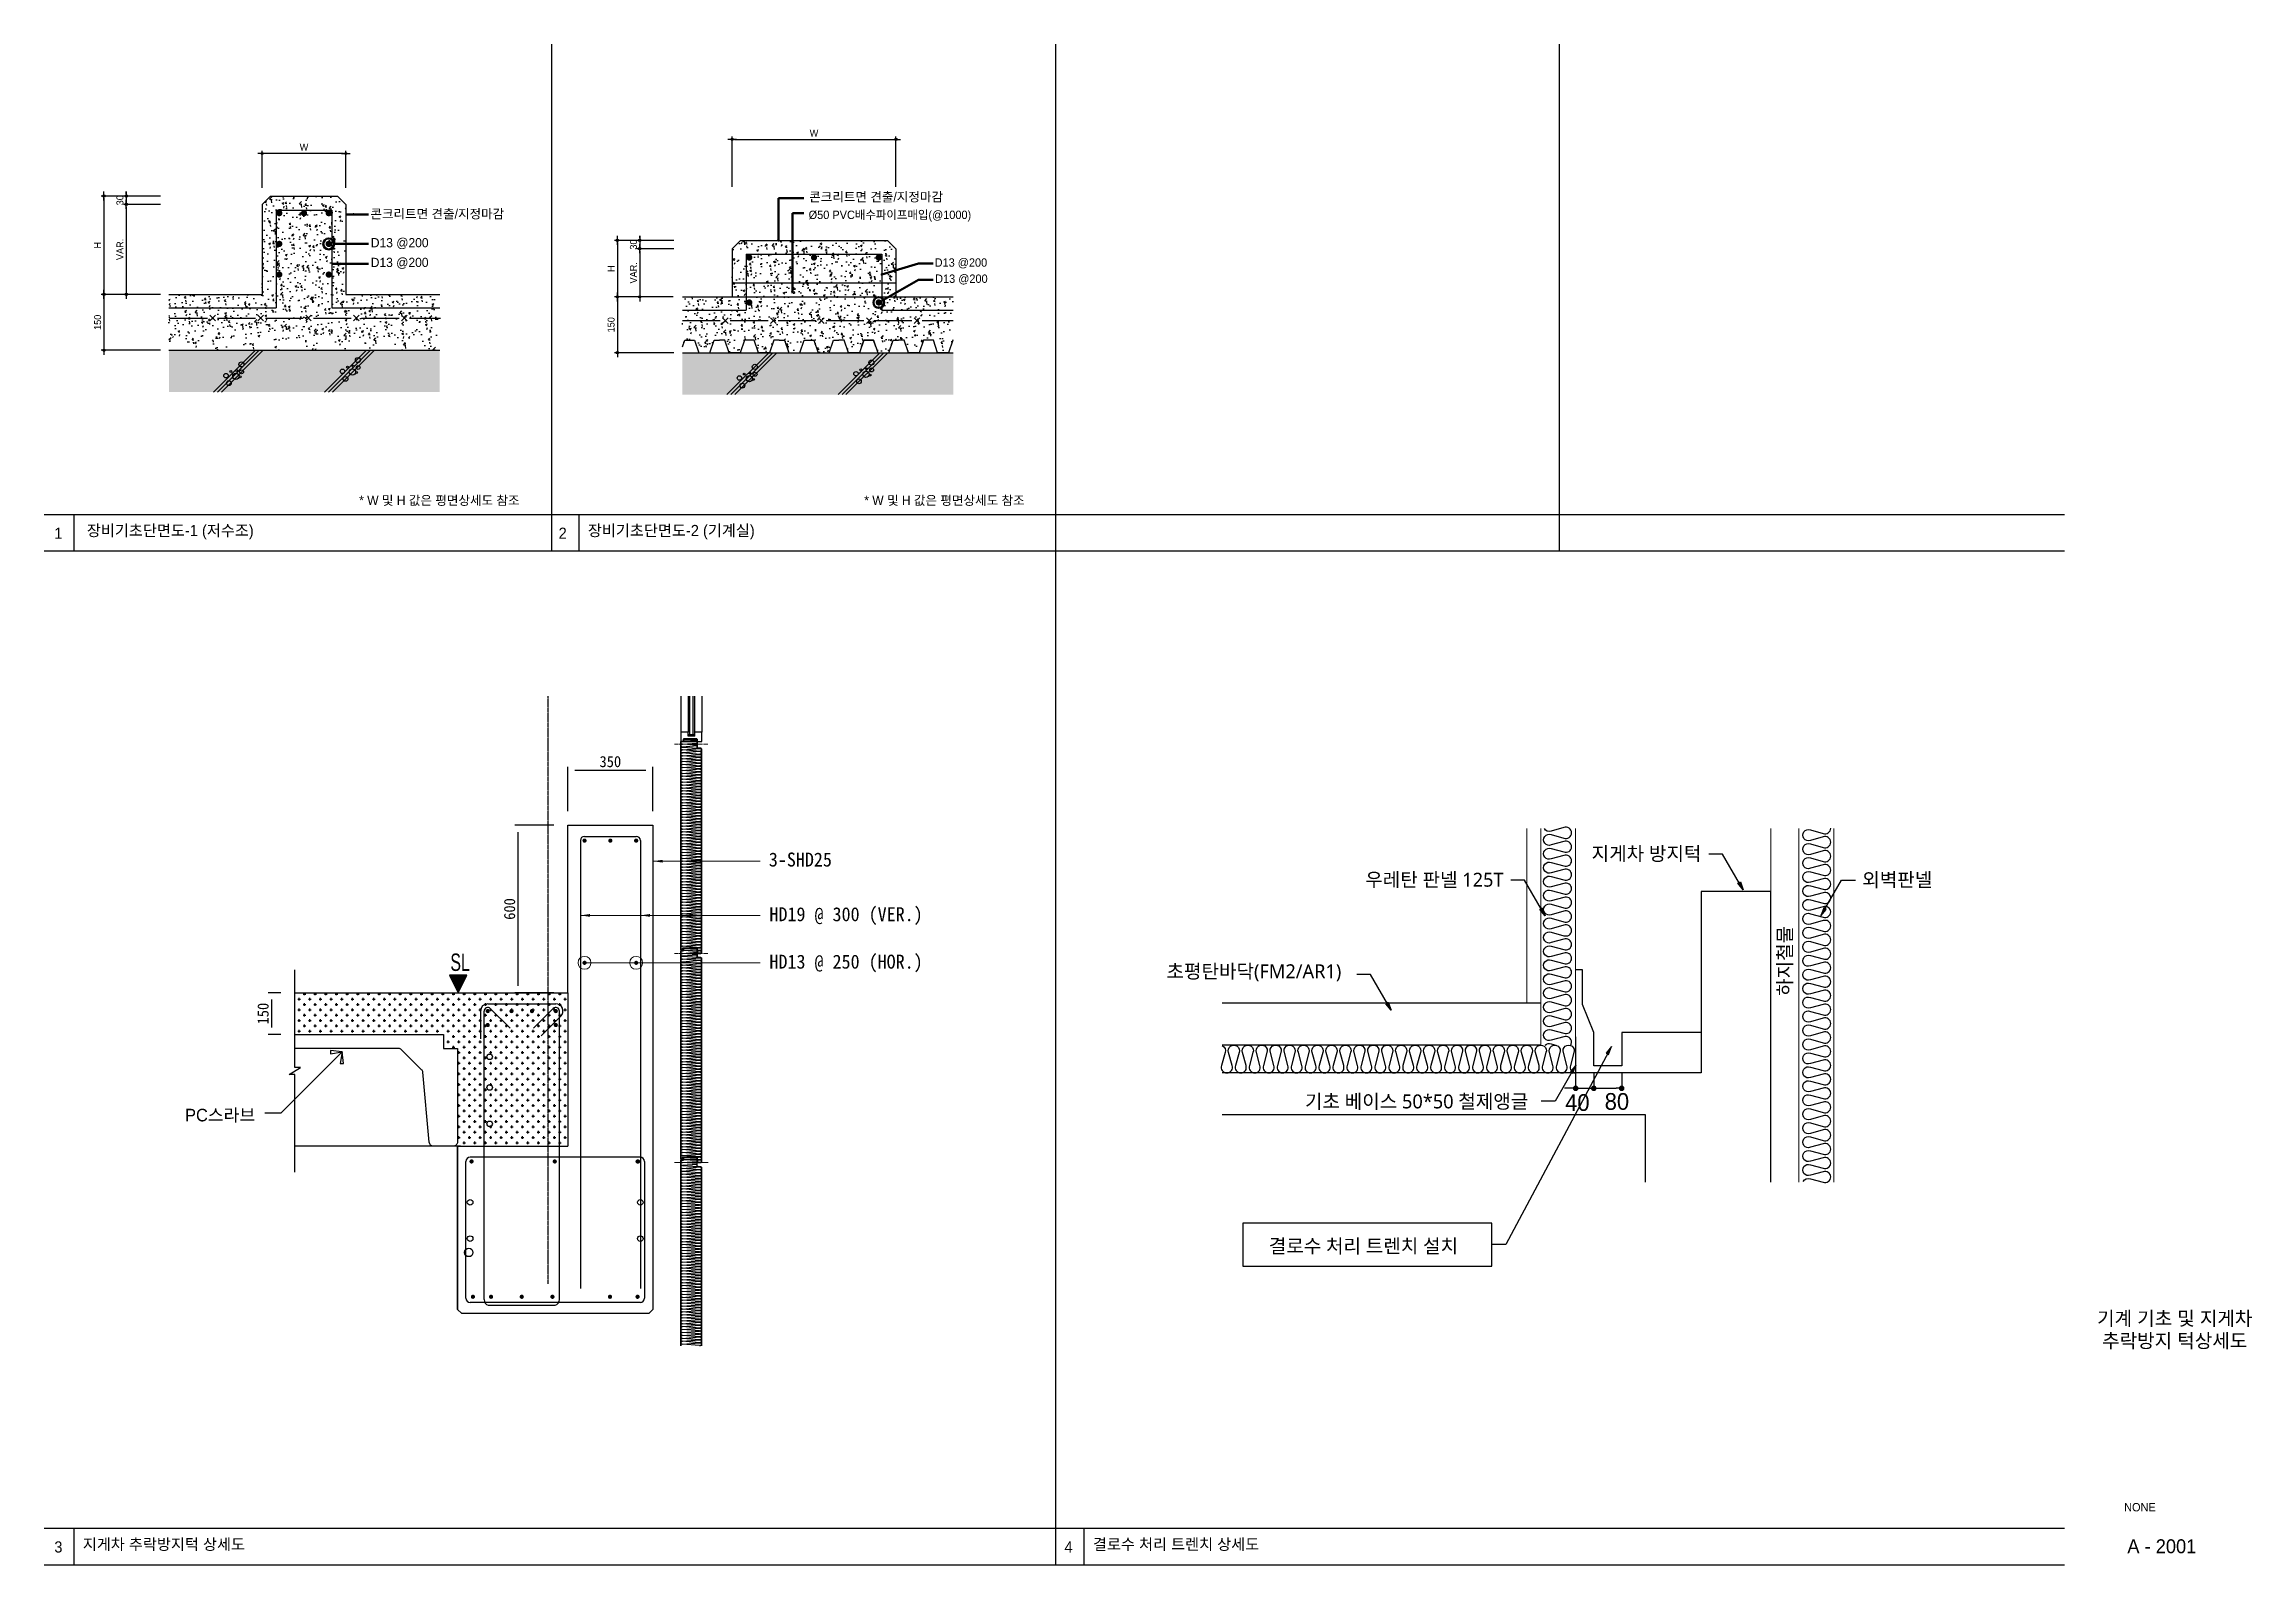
# Model space of a CAD drawing. Header units: millimetres. Extents: x 190 to 16800, y 0 to 5940.
# Drawn here: x 190 to 8101, y 250 to 5701 of the extents above; entities that cross this region are included whole.
import ezdxf
from ezdxf.enums import TextEntityAlignment as Align

# ---------------------------------------------------------------- set-up
doc = ezdxf.new("R2010")
doc.units = ezdxf.units.MM
for name, pattern in [('CEN', [35, 30, -2, 1, -2]), ('CENTER2', [28.575, 19.05, -3.175, 3.175, -3.175]), ('HID', [2.3, 1.5, -0.8])]:
    doc.linetypes.add(name, pattern=pattern)
for name, color, linetype in [('2', 7, 'Continuous'), ('3', 3, 'Continuous'), ('3TEX', 3, 'Continuous'), ('4', 4, 'Continuous'), ('4A.TEC FORM-TEXT', 3, 'Continuous'), ('4A.TEC TEXT 2', 3, 'Continuous'), ('4A.TEC 벽체 3', 4, 'Continuous'), ('7DIM', 9, 'Continuous'), ('8', 8, 'Continuous'), ('9', 9, 'Continuous'), ('A-LEAD', 7, 'Continuous'), ('A-TEX-3', 3, 'Continuous'), ('BAR', 7, 'Continuous'), ('CEN', 1, 'CEN'), ('COLU', 2, 'Continuous'), ('DIM', 7, 'Continuous'), ('EL1', 8, 'Continuous'), ('ELE-2', 4, 'Continuous'), ('ETC', 6, 'Continuous'), ('FIN', 6, 'Continuous'), ('GIRDER', 7, 'Continuous'), ('HAT', 5, 'Continuous'), ('HAT-B', 7, 'Continuous'), ('HAT9', 9, 'Continuous'), ('MISC', 6, 'Continuous'), ('S2', 253, 'Continuous'), ('sec-h$0$AA-CONC', 2, 'Continuous'), ('sec-h$0$WAL', 3, 'Continuous'), ('SILL', 6, 'Continuous'), ('SLAB', 7, 'Continuous'), ('SY', 1, 'Continuous'), ('TEX', 3, 'Continuous'), ('TEXT', 3, 'Continuous'), ('WALL', 3, 'Continuous'), ('WIND', 7, 'Continuous'), ('결로수배관', 6, 'Continuous'), ('단열재', 8, 'Continuous'), ('우레탄판넬', 4, 'Continuous'), ('지시선', 7, 'Continuous'), ('판넬', 3, 'Continuous')]:
    doc.layers.add(name, color=color, linetype=linetype)
doc.layers.add('중심선', color=6, linetype='CENTER2', lineweight=9)
doc.styles.add('1', font='')
doc.styles.add('DOTOOM', font='')
doc.styles.add('굴림', font='')
doc.styles.add('궁서체', font='')
doc.styles.add('나눔고딕', font='')
doc.styles.add('돋움', font='')
doc.styles.add('맑은고딕', font='malgun.ttf')
doc.styles.get('1').set_extended_font_data('Dotum')
doc.styles.get('DOTOOM').set_extended_font_data('DotumChe')
doc.styles.get('굴림').set_extended_font_data('Gulim')
doc.styles.get('궁서체').set_extended_font_data('GungsuhChe')
doc.styles.get('나눔고딕').set_extended_font_data('Dotum')
doc.styles.get('돋움').set_extended_font_data('Dotum')
doc.linetypes.add('ZIGZAG', pattern='A,0.0001,-0.2,[131,ltypeshp.shx,S=0.2,R=0,X=-0.2,Y=0],-0.4,[131,ltypeshp.shx,S=0.2,R=180,X=0.2,Y=0],-0.2', length=0.8001)
doc.dimstyles.new('400', dxfattribs={"dimscale": 400, "dimtxt": 3, "dimasz": 1, "dimexe": 0, "dimexo": 0, "dimgap": 1, "dimtad": 1, "dimtoh": 1, "dimdec": 0, "dimrnd": 0.25, "dimzin": 0, "dimdsep": 46, "dimlunit": 6, "dimtxsty": '돋움', "dimblk": 'DOT', "dimcen": 5, "dimclrd": 1, "dimclre": 1, "dimclrt": 3, "dimadec": 0, "dimazin": 0, "dimtfac": 1, "dimtdec": 0, "dimtix": 1, "dimtmove": 2, "dimatfit": 3, "dimfxl": 1, "dimtvp": 1, "dimtolj": 1, "dimtzin": 0, "dimarcsym": 0})
doc.dimstyles.new('CPDIM1', dxfattribs={"dimtxt": 3, "dimasz": 2.5, "dimexe": 1.25, "dimexo": 5, "dimgap": 1.5, "dimtad": 1, "dimdec": 0, "dimzin": 1, "dimdsep": 46, "dimlunit": 6, "dimtxsty": '궁서체', "dimblk1": 'Z_DOT', "dimblk2": 'Z_DOT', "dimsah": 1, "dimcen": 2.5, "dimadec": 0, "dimazin": 0, "dimtfac": 1, "dimtdec": 0, "dimtix": 1, "dimtmove": 2, "dimatfit": 3, "dimldrblk": 'Z_DOT', "dimfxl": 1, "dimtolj": 1, "dimtzin": 1, "dimarcsym": 0})
doc.dimstyles.new('DIM1', dxfattribs={"dimtxt": 3.5, "dimasz": 0.8, "dimexe": 1, "dimexo": 3, "dimgap": 1, "dimtad": 1, "dimdec": 0, "dimzin": 1, "dimlunit": 6, "dimtxsty": '나눔고딕', "dimblk": 'DIMDOT', "dimcen": 1, "dimclrd": 256, "dimclre": 256, "dimclrt": 3, "dimadec": 0, "dimazin": 0, "dimtfac": 1, "dimtdec": 0, "dimtix": 1, "dimtmove": 2, "dimatfit": 3, "dimldrblk": 'DIMDOT', "dimfxl": 1, "dimtolj": 1, "dimarcsym": 0})

msp = doc.modelspace()

# ---------------------------------------------------------------- texts
at = {"style": '돋움', "width": 0.7}
msp.add_text('SL', height=62.5, dxfattribs=at).set_placement((1680.5, 2410.3, -46.8), align=Align.MIDDLE_CENTER)
at = {"layer": '3TEX', "color": 3, "lineweight": 50, "style": '1'}
for p in [(1318.8, 4065.8), (3128.8, 4065.8)]:
    msp.add_text('* W 및 H 값은 평면상세도 참조', height=33, dxfattribs=at).set_placement(p, align=Align.MIDDLE_LEFT)
at = {"layer": '3TEX', "color": 3, "style": '1'}
for s, p in [('1', (226.4, 3927.9)), ('2', (2033.6, 3928)), ('3', (226.4, 294.5)), ('4', (3846.4, 294.5))]:
    msp.add_text(s, height=40, dxfattribs=at).set_placement(p)
at = {"layer": '3TEX', "color": 3, "lineweight": 50, "style": '1'}
for s, p in [(' 장비기초단면도-1 (저수조)', (328.4, 3925.7)), ('장비기초단면도-2 (기계실)', (2138.4, 3925.7)), ('지게차 추락방지턱 상세도', (328.4, 292.3)), ('결로수 처리 트렌치 상세도', (3948.4, 292.3))]:
    msp.add_text(s, height=40, dxfattribs=at).set_placement(p, align=Align.BOTTOM_LEFT)
at = {"layer": '4A.TEC FORM-TEXT', "style": '돋움'}
msp.add_text('A - 2001', height=50, dxfattribs=at).set_placement((7778.9, 292), align=Align.CENTER)
at = {"layer": '4A.TEC TEXT 2', "style": '나눔고딕'}
for s, height, p in [('기계 기초 및 지게차', 50, (7825.1, 1108.7)), ('추락방지 턱상세도', 50, (7825.1, 1028.7)), ('NONE', 30, (7700.5, 442))]:
    msp.add_text(s, height=height, dxfattribs=at).set_placement(p, align=Align.CENTER)
at = {"layer": 'TEX', "linetype": 'Continuous', "style": '1'}
for s, height, p in [('콘크리트면 견출/지정마감', 33, (2931.6, 5137.1)), ('콘크리트면 견출/지정마감', 33, (1359, 5076.3)), ('Ø50 PVC배수파이프매입(@1000)', 30, (2929.5, 5074.2)), ('D13 @200', 33, (1360.5, 4972.9)), ('D13 @200', 33, (1360.3, 4902.1)), ('D13 @200', 30, (3381.1, 4903.2)), ('D13 @200', 30, (3382.8, 4845.3))]:
    msp.add_text(s, height=height, dxfattribs=at).set_placement(p)
at = {"layer": 'TEX', "ltscale": 4, "style": '굴림'}
msp.add_text('PC스라브', height=45, dxfattribs=at).set_placement((694.8, 1839.9, 0))
at = {"layer": 'TEXT', "style": 'DOTOOM'}
for s, p in [('3-SHD25', (2786.8, 2778.4, 0)), ('HD19 @ 300 (VER.)', (2789, 2582.4, 0)), ('HD13 @ 250 (HOR.)', (2789, 2412.4, 0))]:
    msp.add_text(s, height=50, dxfattribs=at).set_placement(p, align=Align.MIDDLE_LEFT)

# ---------------------------------------------------------------- blocks, each defined once
blk = doc.blocks.new('DIMDOT')
at = {"color": 0}
blk.add_line((-2, 0), (2, 0), dxfattribs=at)
for radius in [0.5, 0.25]:
    blk.add_circle((0, 0), radius, dxfattribs=at)
blk = doc.blocks.new('*D246')
at = {"layer": '7DIM', "lineweight": -2, "transparency": 16777216}
for p, q in [((2655.4, 5189.5), (2655.4, 5369.5)), ((2663.4, 5359.5), (3234.2, 5359.5)), ((3242.2, 5189.5), (3242.2, 5369.5))]:
    blk.add_line(p, q, dxfattribs=at)
at = {"layer": 'Defpoints', "color": 0, "transparency": 16777216}
for p in [(3242.2, 5359.5), (2655.4, 5159.5), (3242.2, 5159.5)]:
    blk.add_point(p, dxfattribs=at)
at = {"layer": '7DIM', "lineweight": -2, "transparency": 16777216, "xscale": 8, "yscale": 8, "zscale": 8, "rotation": 180}
blk.add_blockref('DIMDOT', (2655.4, 5359.5), dxfattribs=at)
at = {"layer": '7DIM', "lineweight": -2, "transparency": 16777216, "xscale": 8, "yscale": 8, "zscale": 8}
blk.add_blockref('DIMDOT', (3242.2, 5359.5), dxfattribs=at)
at = {"layer": '7DIM', "color": 3, "transparency": 16777216, "insert": (2948.8, 5382), "char_height": 25, "attachment_point": 5, "style": '나눔고딕'}
blk.add_mtext('\\A1;W', dxfattribs=at)
blk = doc.blocks.new('*D247')
at = {"layer": '7DIM', "lineweight": -2, "transparency": 16777216}
for p, q in [((606.8, 5156.4), (474.1, 5156.4)), ((484.1, 5164.4), (484.1, 5172.4)), ((484.1, 5156.4), (484.1, 5126.4)), ((606.8, 5126.4), (474.1, 5126.4)), ((484.1, 5118.4), (484.1, 5110.4))]:
    blk.add_line(p, q, dxfattribs=at)
at = {"layer": 'Defpoints', "color": 0, "transparency": 16777216}
for p in [(636.8, 5156.4), (484.1, 5126.4), (636.8, 5126.4)]:
    blk.add_point(p, dxfattribs=at)
at = {"layer": '7DIM', "lineweight": -2, "transparency": 16777216, "xscale": 8, "yscale": 8, "zscale": 8}
for p, rotation in [((484.1, 5156.4), 270), ((484.1, 5126.4), 90)]:
    blk.add_blockref('DIMDOT', p, dxfattribs=dict(at, rotation=rotation))
at = {"layer": '7DIM', "color": 3, "transparency": 16777216, "insert": (461.6, 5141.4), "char_height": 25, "attachment_point": 5, "rotation": 90, "style": '나눔고딕'}
blk.add_mtext('\\A1;30', dxfattribs=at)
blk = doc.blocks.new('*D248')
at = {"layer": '7DIM', "lineweight": -2, "transparency": 16777216}
for p, q in [((606.8, 5126.4), (474.1, 5126.4)), ((484.1, 5118.4), (484.1, 4811.9)), ((606.8, 4803.9), (474.1, 4803.9))]:
    blk.add_line(p, q, dxfattribs=at)
at = {"layer": 'Defpoints', "color": 0, "transparency": 16777216}
for p in [(636.8, 5126.4), (484.1, 4803.9), (636.8, 4803.9)]:
    blk.add_point(p, dxfattribs=at)
at = {"layer": '7DIM', "lineweight": -2, "transparency": 16777216, "xscale": 8, "yscale": 8, "zscale": 8}
for p, rotation in [((484.1, 5126.4), 90), ((484.1, 4803.9), 270)]:
    blk.add_blockref('DIMDOT', p, dxfattribs=dict(at, rotation=rotation))
at = {"layer": '7DIM', "color": 3, "transparency": 16777216, "insert": (461.6, 4965.2), "char_height": 25, "attachment_point": 5, "rotation": 90, "style": '나눔고딕'}
blk.add_mtext('\\A1;VAR.', dxfattribs=at)
blk = doc.blocks.new('*D249')
at = {"layer": '7DIM', "lineweight": -2, "transparency": 16777216}
for p, q in [((606.8, 4803.9), (394.1, 4803.9)), ((404.1, 4795.9), (404.1, 4611.9)), ((606.8, 4603.9), (394.1, 4603.9))]:
    blk.add_line(p, q, dxfattribs=at)
at = {"layer": 'Defpoints', "color": 0, "transparency": 16777216}
for p in [(636.8, 4803.9), (404.1, 4603.9), (636.8, 4603.9)]:
    blk.add_point(p, dxfattribs=at)
at = {"layer": '7DIM', "lineweight": -2, "transparency": 16777216, "xscale": 8, "yscale": 8, "zscale": 8}
for p, rotation in [((404.1, 4803.9), 90), ((404.1, 4603.9), 270)]:
    blk.add_blockref('DIMDOT', p, dxfattribs=dict(at, rotation=rotation))
at = {"layer": '7DIM', "color": 3, "transparency": 16777216, "insert": (381.6, 4703.9), "char_height": 25, "attachment_point": 5, "rotation": 90, "style": '나눔고딕'}
blk.add_mtext('\\A1;150', dxfattribs=at)
blk = doc.blocks.new('*D250')
at = {"layer": '7DIM', "lineweight": -2, "transparency": 16777216}
for p, q in [((546.8, 5156.4), (394.1, 5156.4)), ((404.1, 5148.4), (404.1, 4811.9)), ((546.8, 4803.9), (394.1, 4803.9))]:
    blk.add_line(p, q, dxfattribs=at)
at = {"layer": 'Defpoints', "color": 0, "transparency": 16777216}
for p in [(576.8, 5156.4), (404.1, 4803.9), (576.8, 4803.9)]:
    blk.add_point(p, dxfattribs=at)
at = {"layer": '7DIM', "lineweight": -2, "transparency": 16777216, "xscale": 8, "yscale": 8, "zscale": 8}
for p, rotation in [((404.1, 5156.4), 90), ((404.1, 4803.9), 270)]:
    blk.add_blockref('DIMDOT', p, dxfattribs=dict(at, rotation=rotation))
at = {"layer": '7DIM', "color": 3, "transparency": 16777216, "insert": (381.6, 4980.2), "char_height": 25, "attachment_point": 5, "rotation": 90, "style": '나눔고딕'}
blk.add_mtext('\\A1;H', dxfattribs=at)
blk = doc.blocks.new('*D251')
at = {"layer": '7DIM', "lineweight": -2, "transparency": 16777216}
for p, q in [((2446.9, 4997.6), (2314.2, 4997.6)), ((2324.2, 5005.6), (2324.2, 5013.6)), ((2324.2, 4997.6), (2324.2, 4967.6)), ((2446.9, 4967.6), (2314.2, 4967.6)), ((2324.2, 4959.6), (2324.2, 4951.6))]:
    blk.add_line(p, q, dxfattribs=at)
at = {"layer": 'Defpoints', "color": 0, "transparency": 16777216}
for p in [(2476.9, 4997.6), (2324.2, 4967.6), (2476.9, 4967.6)]:
    blk.add_point(p, dxfattribs=at)
at = {"layer": '7DIM', "lineweight": -2, "transparency": 16777216, "xscale": 8, "yscale": 8, "zscale": 8}
for p, rotation in [((2324.2, 4997.6), 270), ((2324.2, 4967.6), 90)]:
    blk.add_blockref('DIMDOT', p, dxfattribs=dict(at, rotation=rotation))
at = {"layer": '7DIM', "color": 3, "transparency": 16777216, "insert": (2301.7, 4982.6), "char_height": 25, "attachment_point": 5, "rotation": 90, "style": '나눔고딕'}
blk.add_mtext('\\A1;30', dxfattribs=at)
blk = doc.blocks.new('*D252')
at = {"layer": '7DIM', "lineweight": -2, "transparency": 16777216}
for p, q in [((2446.9, 4967.6), (2314.2, 4967.6)), ((2324.2, 4959.6), (2324.2, 4803.1)), ((2444.2, 4795.1), (2314.2, 4795.1))]:
    blk.add_line(p, q, dxfattribs=at)
at = {"layer": 'Defpoints', "color": 0, "transparency": 16777216}
for p in [(2476.9, 4967.6), (2324.2, 4795.1), (2474.2, 4795.1)]:
    blk.add_point(p, dxfattribs=at)
at = {"layer": '7DIM', "lineweight": -2, "transparency": 16777216, "xscale": 8, "yscale": 8, "zscale": 8}
for p, rotation in [((2324.2, 4967.6), 90), ((2324.2, 4795.1), 270)]:
    blk.add_blockref('DIMDOT', p, dxfattribs=dict(at, rotation=rotation))
at = {"layer": '7DIM', "color": 3, "transparency": 16777216, "insert": (2301.7, 4881.3), "char_height": 25, "attachment_point": 5, "rotation": 90, "style": '나눔고딕'}
blk.add_mtext('\\A1;VAR.', dxfattribs=at)
blk = doc.blocks.new('*D253')
at = {"layer": '7DIM', "lineweight": -2, "transparency": 16777216}
for p, q in [((2444.2, 4795.1), (2234.2, 4795.1)), ((2244.2, 4787.1), (2244.2, 4603.1)), ((2446.9, 4595.1), (2234.2, 4595.1))]:
    blk.add_line(p, q, dxfattribs=at)
at = {"layer": 'Defpoints', "color": 0, "transparency": 16777216}
for p in [(2474.2, 4795.1), (2244.2, 4595.1), (2476.9, 4595.1)]:
    blk.add_point(p, dxfattribs=at)
at = {"layer": '7DIM', "lineweight": -2, "transparency": 16777216, "xscale": 8, "yscale": 8, "zscale": 8}
for p, rotation in [((2244.2, 4795.1), 90), ((2244.2, 4595.1), 270)]:
    blk.add_blockref('DIMDOT', p, dxfattribs=dict(at, rotation=rotation))
at = {"layer": '7DIM', "color": 3, "transparency": 16777216, "insert": (2221.7, 4695.1), "char_height": 25, "attachment_point": 5, "rotation": 90, "style": '나눔고딕'}
blk.add_mtext('\\A1;150', dxfattribs=at)
blk = doc.blocks.new('*D254')
at = {"layer": '7DIM', "lineweight": -2, "transparency": 16777216}
for p, q in [((2386.9, 4997.6), (2234.2, 4997.6)), ((2244.2, 4989.6), (2244.2, 4803.1)), ((2386.9, 4795.1), (2234.2, 4795.1))]:
    blk.add_line(p, q, dxfattribs=at)
at = {"layer": 'Defpoints', "color": 0, "transparency": 16777216}
for p in [(2416.9, 4997.6), (2244.2, 4795.1), (2416.9, 4795.1)]:
    blk.add_point(p, dxfattribs=at)
at = {"layer": '7DIM', "lineweight": -2, "transparency": 16777216, "xscale": 8, "yscale": 8, "zscale": 8}
for p, rotation in [((2244.2, 4997.6), 90), ((2244.2, 4795.1), 270)]:
    blk.add_blockref('DIMDOT', p, dxfattribs=dict(at, rotation=rotation))
at = {"layer": '7DIM', "color": 3, "transparency": 16777216, "insert": (2221.7, 4896.3), "char_height": 25, "attachment_point": 5, "rotation": 90, "style": '나눔고딕'}
blk.add_mtext('\\A1;H', dxfattribs=at)
blk = doc.blocks.new('*D255')
at = {"layer": '7DIM', "lineweight": -2, "transparency": 16777216}
for p, q in [((971.1, 5186.4), (971.1, 5319.1)), ((1263.1, 5309.1), (979.1, 5309.1)), ((1271.1, 5186.4), (1271.1, 5319.1))]:
    blk.add_line(p, q, dxfattribs=at)
at = {"layer": 'Defpoints', "color": 0, "transparency": 16777216}
for p in [(971.1, 5309.1), (971.1, 5156.4), (1271.1, 5156.4)]:
    blk.add_point(p, dxfattribs=at)
at = {"layer": '7DIM', "lineweight": -2, "transparency": 16777216, "xscale": 8, "yscale": 8, "zscale": 8, "rotation": 180}
blk.add_blockref('DIMDOT', (971.1, 5309.1), dxfattribs=at)
at = {"layer": '7DIM', "lineweight": -2, "transparency": 16777216, "xscale": 8, "yscale": 8, "zscale": 8}
blk.add_blockref('DIMDOT', (1271.1, 5309.1), dxfattribs=at)
at = {"layer": '7DIM', "color": 3, "transparency": 16777216, "insert": (1121.1, 5331.7), "char_height": 25, "attachment_point": 5, "style": '나눔고딕'}
blk.add_mtext('\\A1;W', dxfattribs=at)
blk = doc.blocks.new('*D236')
at = {"layer": 'Defpoints', "color": 0, "transparency": 16777216}
for p in [(1005.5, 2301.2), (1088.2, 2301.2, 0), (1088.2, 2151.2, 0)]:
    blk.add_point(p, dxfattribs=at)
at = {"layer": 'DIM', "color": 0, "lineweight": -2, "transparency": 16777216}
for p, q in [((1038.2, 2301.2), (993, 2301.2)), ((1005.5, 2176.2), (1005.5, 2276.2)), ((1038.2, 2151.2), (993, 2151.2))]:
    blk.add_line(p, q, dxfattribs=at)
at = {"layer": 'DIM', "color": 0, "transparency": 16777216, "insert": (974.6, 2226.2), "char_height": 40, "attachment_point": 5, "rotation": 90, "style": '궁서체'}
blk.add_mtext('\\A1;150', dxfattribs=at)
blk = doc.blocks.new('Z_DOT')
blk = doc.blocks.new('우레탄판넬 75')
at = {"layer": '단열재', "color": 252}
for p, q in [((-49, 980), (-55, 979)), ((30, 972), (-55, 979)), ((-55, 965), (30, 972)), ((-55, 965), (30, 958)), ((-53, 951), (30, 958)), ((30, 944), (-53, 951)), ((30, 986), (-43, 981)), ((-34, 1024), (-40, 1023)), ((25, 1015), (-40, 1019)), ((-40, 1009), (25, 1013)), ((30, 1000), (-40, 1005)), ((-40, 995), (30, 1000)), ((-40, 991), (30, 986)), ((-53, 937), (30, 944)), ((30, 930), (-53, 937)), ((-53, 923), (30, 930)), ((30, 916), (-53, 923)), ((-53, 909), (30, 916)), ((30, 902), (-53, 909)), ((-53, 895), (30, 902)), ((30, 888), (-53, 895)), ((-53, 881), (30, 888)), ((30, 874), (-53, 881)), ((-53, 867), (30, 874)), ((30, 860), (-53, 867)), ((-53, 853), (30, 860)), ((30, 846), (-53, 853)), ((-53, 839), (30, 846)), ((30, 832), (-53, 839)), ((-53, 825), (30, 832)), ((30, 818), (-53, 825)), ((-53, 811), (30, 818)), ((30, 804), (-53, 811)), ((-53, 797), (30, 804)), ((30, 790), (-53, 797)), ((-53, 783), (30, 790)), ((30, 776), (-53, 783)), ((-53, 769), (30, 776)), ((30, 762), (-53, 769)), ((-53, 755), (30, 762)), ((30, 748), (-53, 755)), ((-53, 741), (30, 748)), ((30, 734), (-53, 741)), ((-53, 727), (30, 734)), ((30, 720), (-53, 727)), ((-53, 713), (30, 720)), ((30, 706), (-53, 713)), ((-53, 699), (30, 706)), ((30, 692), (-53, 699)), ((-53, 685), (30, 692)), ((30, 678), (-53, 685)), ((-53, 671), (30, 678)), ((30, 664), (-53, 671)), ((-53, 657), (30, 664)), ((30, 650), (-53, 657)), ((-53, 643), (30, 650)), ((30, 636), (-53, 643)), ((-53, 629), (30, 636)), ((30, 622), (-53, 629)), ((-53, 615), (30, 622)), ((30, 608), (-53, 615)), ((-53, 601), (30, 608)), ((30, 594), (-53, 601)), ((-53, 587), (30, 594)), ((30, 580), (-53, 587)), ((-53, 573), (30, 580)), ((30, 566), (-53, 573)), ((-53, 559), (30, 566)), ((30, 552), (-53, 559)), ((-53, 545), (30, 552)), ((30, 538), (-53, 545)), ((-53, 531), (30, 538)), ((30, 524), (-53, 531)), ((-53, 517), (30, 524)), ((30, 510), (-53, 517)), ((-53, 503), (30, 510)), ((30, 496), (-53, 503)), ((-53, 489), (30, 496)), ((30, 482), (-53, 489)), ((-53, 475), (30, 482)), ((30, 468), (-53, 475)), ((-53, 461), (30, 468)), ((30, 454), (-53, 461)), ((-53, 447), (30, 454)), ((30, 440), (-53, 447)), ((-53, 433), (30, 440)), ((30, 426), (-53, 433)), ((-53, 419), (30, 426)), ((30, 412), (-53, 419)), ((-53, 405), (30, 412)), ((30, 398), (-53, 405)), ((-53, 391), (30, 398)), ((30, 384), (-53, 391)), ((-53, 377), (30, 384)), ((30, 370), (-53, 377)), ((-53, 363), (30, 370)), ((30, 356), (-53, 363)), ((-53, 349), (30, 356)), ((30, 342), (-53, 349)), ((-53, 335), (30, 342)), ((30, 328), (-53, 335)), ((-53, 321), (30, 328)), ((30, 314), (-53, 321)), ((-53, 307), (30, 314)), ((30, 300), (-53, 307)), ((-53, 293), (30, 300)), ((30, 286), (-53, 293)), ((-53, 279), (30, 286)), ((30, 272), (-53, 279)), ((-53, 265), (30, 272)), ((30, 258), (-53, 265)), ((-53, 251), (30, 258)), ((30, 244), (-53, 251)), ((-53, 237), (30, 244)), ((30, 230), (-53, 237)), ((-53, 223), (30, 230)), ((30, 216), (-53, 223)), ((-53, 209), (30, 216)), ((30, 202), (-53, 209)), ((-53, 195), (30, 202)), ((30, 188), (-53, 195)), ((-53, 181), (30, 188)), ((30, 174), (-53, 181)), ((-53, 167), (30, 174)), ((30, 160), (-53, 167)), ((-53, 153), (30, 160)), ((30, 146), (-53, 153)), ((-53, 139), (30, 146)), ((30, 132), (-53, 139)), ((-53, 125), (30, 132)), ((30, 118), (-53, 125)), ((-53, 111), (30, 118)), ((30, 104), (-53, 111)), ((-53, 97), (30, 104)), ((30, 90), (-53, 97)), ((-53, 83), (30, 90)), ((30, 76), (-53, 83)), ((-53, 69), (30, 76)), ((30, 62), (-53, 69)), ((-53, 55), (30, 62)), ((30, 48), (-53, 55)), ((-53, 41), (30, 48)), ((30, 34), (-53, 41)), ((-53, 27), (30, 34)), ((-43, 25), (-53, 27)), ((-53, 13), (-43, 15)), ((-43, 11), (-53, 13)), ((27, 20), (30, 20)), ((30, 20), (27, 20))]:
    blk.add_line(p, q, dxfattribs=at)
for centre, start, end in [((-55, 972), 90, 270), ((-55, 958), 90, 287.7613), ((-55, 944), 72.2387, 287.7613), ((-55, 986), 251.7551, 270), ((30, 1007), 270, 40.0052), ((30, 993), 270, 90), ((30, 979), 270, 90), ((30, 965), 270, 90), ((30, 951), 270, 90), ((-55, 930), 72.2387, 287.7613), ((-55, 916), 72.2387, 287.7613), ((-55, 902), 72.2387, 287.7613), ((-55, 888), 72.2387, 287.7613), ((-55, 874), 72.2387, 287.7613), ((-55, 860), 72.2387, 287.7613), ((-55, 846), 72.2387, 287.7613), ((30, 937), 270, 90), ((30, 923), 270, 90), ((30, 909), 270, 90), ((30, 895), 270, 90), ((30, 881), 270, 90), ((30, 867), 270, 90), ((30, 853), 270, 90), ((30, 839), 270, 90), ((-55, 832), 72.2387, 287.7613), ((-55, 818), 72.2387, 287.7613), ((-55, 804), 72.2387, 287.7613), ((-55, 790), 72.2387, 287.7613), ((-55, 776), 72.2387, 287.7613), ((-55, 762), 72.2387, 287.7613), ((-55, 748), 72.2387, 287.7613), ((-55, 734), 72.2387, 287.7613), ((30, 825), 270, 90), ((30, 811), 270, 90), ((30, 797), 270, 90), ((30, 783), 270, 90), ((30, 769), 270, 90), ((30, 755), 270, 90), ((30, 741), 270, 90), ((-55, 720), 72.2387, 287.7613), ((-55, 706), 72.2387, 287.7613), ((-55, 692), 72.2387, 287.7613), ((-55, 678), 72.2387, 287.7613), ((-55, 664), 72.2387, 287.7613), ((-55, 650), 72.2387, 287.7613), ((-55, 636), 72.2387, 287.7613), ((30, 727), 270, 90), ((30, 713), 270, 90), ((30, 699), 270, 90), ((30, 685), 270, 90), ((30, 671), 270, 90), ((30, 657), 270, 90), ((30, 643), 270, 90), ((30, 629), 270, 90), ((-55, 622), 72.2387, 287.7613), ((-55, 608), 72.2387, 287.7613), ((-55, 594), 72.2387, 287.7613), ((-55, 580), 72.2387, 287.7613), ((-55, 566), 72.2387, 287.7613), ((-55, 552), 72.2387, 287.7613), ((-55, 538), 72.2387, 287.7613), ((-55, 524), 72.2387, 287.7613), ((30, 615), 270, 90), ((30, 601), 270, 90), ((30, 587), 270, 90), ((30, 573), 270, 90), ((30, 559), 270, 90), ((30, 545), 270, 90), ((30, 531), 270, 90), ((-55, 510), 72.2387, 287.7613), ((-55, 496), 72.2387, 287.7613), ((-55, 482), 72.2387, 287.7613), ((-55, 468), 72.2387, 287.7613), ((-55, 454), 72.2387, 287.7613), ((-55, 440), 72.2387, 287.7613), ((-55, 426), 72.2387, 287.7613), ((30, 517), 270, 90), ((30, 503), 270, 90), ((30, 489), 270, 90), ((30, 475), 270, 90), ((30, 461), 270, 90), ((30, 447), 270, 90), ((30, 433), 270, 90), ((30, 419), 270, 90), ((-55, 412), 72.2387, 287.7613), ((-55, 398), 72.2387, 287.7613), ((-55, 384), 72.2387, 287.7613), ((-55, 370), 72.2387, 287.7613), ((-55, 356), 72.2387, 287.7613), ((-55, 342), 72.2387, 287.7613), ((-55, 328), 72.2387, 287.7613), ((-55, 314), 72.2387, 287.7613), ((30, 405), 270, 90), ((30, 391), 270, 90), ((30, 377), 270, 90), ((30, 363), 270, 90), ((30, 349), 270, 90), ((30, 335), 270, 90), ((30, 321), 270, 90), ((-55, 300), 72.2387, 287.7613), ((-55, 286), 72.2387, 287.7613), ((-55, 272), 72.2387, 287.7613), ((-55, 258), 72.2387, 287.7613), ((-55, 244), 72.2387, 287.7613), ((-55, 230), 72.2387, 287.7613), ((-55, 216), 72.2387, 287.7613), ((30, 307), 270, 90), ((30, 293), 270, 90), ((30, 279), 270, 90), ((30, 265), 270, 90), ((30, 251), 270, 90), ((30, 237), 270, 90), ((30, 223), 270, 90), ((30, 209), 270, 90), ((-55, 202), 72.2387, 287.7613), ((-55, 188), 72.2387, 287.7613), ((-55, 174), 72.2387, 287.7613), ((-55, 160), 72.2387, 287.7613), ((-55, 146), 72.2387, 287.7613), ((-55, 132), 72.2387, 287.7613), ((-55, 118), 72.2387, 287.7613), ((-55, 104), 72.2387, 287.7613), ((30, 195), 270, 90), ((30, 181), 270, 90), ((30, 167), 270, 90), ((30, 153), 270, 90), ((30, 139), 270, 90), ((30, 125), 270, 90), ((30, 111), 270, 90), ((-55, 90), 72.2387, 287.7613), ((-55, 76), 72.2387, 287.7613), ((-55, 62), 72.2387, 287.7613), ((-55, 48), 72.2387, 287.7613), ((-55, 34), 72.2387, 287.7613), ((-55, 20), 72.2387, 287.7613), ((-55, 6), 72.2387, 216.0517), ((30, 97), 270, 90), ((30, 83), 270, 90), ((30, 69), 270, 90), ((30, 55), 270, 90), ((30, 41), 270, 90), ((30, 27), 270, 90), ((30, 13), 23.6575, 90)]:
    blk.add_arc(centre, 7, start, end, dxfattribs=at)
at = {"layer": '우레탄판넬'}
for p, q in [((17, 1024), (18, 1024)), ((-43, 15), (-43, 27)), ((27, 27), (-43, 27)), ((27, 22), (27, 27))]:
    blk.add_line(p, q, dxfattribs=at)
for points in [[(-43, 15), (-42, 15), (-42, 2, -0.414214), (-44, 0), (-58, 0, -0.414214), (-62, 5), (-62, 975, -0.39552), (-58, 980), (-45, 981, 0.39552), (-40, 986), (-40, 1023, -0.414214), (-38, 1025), (17, 1025), (17, 1024), (-38, 1024, 0.414214), (-40, 1023), (-40, 986, -0.39552), (-45, 980), (-58, 979, 0.39552), (-62, 975), (-62, 5, 0.414214), (-58, 1), (-44, 1, 0.414214), (-43, 2), (-43, 15)], [(26, 22), (27, 22), (27, 17, 0.414214), (28, 16), (36, 16, 0.414214), (37, 17), (37, 1010, 0.414214), (36, 1012), (26, 1012, -0.414214), (25, 1014), (25, 1023, 0.414214), (23, 1024), (18, 1024), (18, 1025), (23, 1025, -0.414214), (25, 1023), (25, 1014, 0.414214), (26, 1012), (36, 1012, -0.414214), (38, 1010), (38, 17, -0.414214), (36, 15), (28, 15, -0.414214), (26, 17), (26, 22)]]:
    blk.add_lwpolyline(points, format="xyb", dxfattribs=at)
at = {"layer": '중심선'}
for p, q in [((68, 1000), (-92, 1000)), ((68, 0), (-92, 0))]:
    blk.add_line(p, q, dxfattribs=at)
blk = doc.blocks.new('*D237')
at = {"layer": 'Defpoints', "color": 0, "transparency": 16777216}
for p in [(1888.9, 2901.2), (2066.4, 2901.2, 0), (2066.4, 2301.2, 0)]:
    blk.add_point(p, dxfattribs=at)
at = {"layer": 'DIM', "color": 0, "lineweight": -2, "transparency": 16777216}
for p, q in [((2016.4, 2901.2), (1876.4, 2901.2)), ((1888.9, 2326.2), (1888.9, 2876.2)), ((2016.4, 2301.2), (1876.4, 2301.2))]:
    blk.add_line(p, q, dxfattribs=at)
at = {"layer": 'DIM', "color": 0, "transparency": 16777216, "insert": (1858, 2601.2), "char_height": 40, "attachment_point": 5, "rotation": 90, "style": '궁서체'}
blk.add_mtext('\\A1;600', dxfattribs=at)
blk = doc.blocks.new('*D238')
at = {"layer": 'Defpoints', "color": 0, "transparency": 16777216}
for p in [(2371.4, 3098.3), (2066.4, 2901.2, 0), (2371.4, 2901.2, 0)]:
    blk.add_point(p, dxfattribs=at)
at = {"layer": 'DIM', "color": 0, "lineweight": -2, "transparency": 16777216}
for p, q in [((2066.4, 2951.2), (2066.4, 3110.8)), ((2091.4, 3098.3), (2346.4, 3098.3)), ((2371.4, 2951.2), (2371.4, 3110.8))]:
    blk.add_line(p, q, dxfattribs=at)
at = {"layer": 'DIM', "color": 0, "transparency": 16777216, "insert": (2218.9, 3129.2), "char_height": 40, "attachment_point": 5, "style": '궁서체'}
blk.add_mtext('\\A1;350', dxfattribs=at)
blk = doc.blocks.new('_Dot')
at = {"color": 0, "linetype": 'ByBlock', "lineweight": -2}
blk.add_line((-0.5, 0), (-1, 0), dxfattribs=at)
at = {"color": 0, "linetype": 'ByBlock', "const_width": 0.5}
blk.add_lwpolyline([(-0.25, 0, 1), (0.25, 0, 1)], format="xyb", close=True, dxfattribs=at)
blk = doc.blocks.new('*D218')
at = {"layer": 'Defpoints', "color": 0, "transparency": 16777216}
for p in [(1335, 136.5), (1435, 136.5), (1435, 81.5)]:
    blk.add_point(p, dxfattribs=at)
at = {"layer": 'DIM', "color": 1, "linetype": 'Continuous', "lineweight": -2, "transparency": 16777216}
for p, q in [((1335, 136.5), (1335, 81.5)), ((1355, 81.5), (1415, 81.5)), ((1435, 136.5), (1435, 81.5))]:
    blk.add_line(p, q, dxfattribs=at)
at = {"layer": 'DIM', "color": 1, "lineweight": -2, "transparency": 16777216, "xscale": 20, "yscale": 20, "zscale": 20, "rotation": 180}
blk.add_blockref('_Dot', (1335, 81.5), dxfattribs=at)
at = {"layer": 'DIM', "color": 1, "lineweight": -2, "transparency": 16777216, "xscale": 20, "yscale": 20, "zscale": 20}
blk.add_blockref('_Dot', (1435, 81.5), dxfattribs=at)
at = {"layer": 'DIM', "color": 3, "lineweight": 0, "transparency": 16777216, "insert": (1417.9, 34), "char_height": 60, "attachment_point": 5, "style": '돋움'}
blk.add_mtext('\\A1;80', dxfattribs=at)
blk = doc.blocks.new('*D219')
at = {"layer": 'Defpoints', "color": 0, "transparency": 16777216}
for p in [(1270, 266.5), (1335, 136.5), (1335, 81.5)]:
    blk.add_point(p, dxfattribs=at)
at = {"layer": 'DIM', "color": 1, "linetype": 'Continuous', "lineweight": -2, "transparency": 16777216}
for p, q in [((1270, 266.5), (1270, 81.5)), ((1250, 81.5), (1230, 81.5)), ((1270, 81.5), (1335, 81.5)), ((1335, 136.5), (1335, 81.5)), ((1355, 81.5), (1375, 81.5))]:
    blk.add_line(p, q, dxfattribs=at)
at = {"layer": 'DIM', "color": 1, "lineweight": -2, "transparency": 16777216, "xscale": 20, "yscale": 20, "zscale": 20}
blk.add_blockref('_Dot', (1270, 81.5), dxfattribs=at)
at = {"layer": 'DIM', "color": 1, "lineweight": -2, "transparency": 16777216, "xscale": 20, "yscale": 20, "zscale": 20, "rotation": 180}
blk.add_blockref('_Dot', (1335, 81.5), dxfattribs=at)
at = {"layer": 'DIM', "color": 3, "lineweight": 0, "transparency": 16777216, "insert": (1276.2, 30), "char_height": 60, "attachment_point": 5, "style": '돋움'}
blk.add_mtext('\\A1;40', dxfattribs=at)
blk = doc.blocks.new('zw$EC8')
at = {"layer": 'A-LEAD', "ltscale": 0.05}
for points in [[(1851.5, 816.4), (1860.2, 821.4), (1870.9, 792.9)], [(1142, 722.9), (1150.6, 727.9), (1161.3, 699.4)], [(2167.7, 722.9), (2159, 727.9), (2148.4, 699.4)], [(590.1, 384.8), (598.7, 389.8), (609.4, 361.4)], [(1251.1, 140.7), (1259.8, 135.7), (1270.5, 164.2)], [(1379.2, 207.3), (1387.8, 202.3), (1398.5, 230.8)]]:
    blk.add_hatch(color=256, dxfattribs=at).paths.add_polyline_path(points)
blk.add_lwpolyline([(970.2, -401.4), (77.1, -401.4), (77.1, -555.6), (970.2, -555.6)], close=True)
at = {"layer": '4A.TEC 벽체 3', "color": 6, "lineweight": 0, "ltscale": 15}
blk.add_line((1095, 386.5), (1095, 1012.4), dxfattribs=at)
at = {"layer": '4A.TEC 벽체 3', "lineweight": 0, "ltscale": 15}
for p, q in [((1145, 236.5), (1145, 1012.4)), ((1270, 136.5), (1270, 1012.4)), ((2070, -254.5), (2070, 1012.4)), ((2195, -254.5), (2195, 1012.4))]:
    blk.add_line(p, q, dxfattribs=at)
at = {"layer": 'A-LEAD', "ltscale": 0.05}
for points in [[(1870.9, 792.9), (1796.8, 921.3), (1746.8, 921.3)], [(1161.3, 699.4), (1087.2, 827.7), (1037.2, 827.7)], [(1851.5, 816.4), (1860.2, 821.4), (1870.9, 792.9), (1851.5, 816.4)], [(2148.4, 699.4), (2222.4, 827.7), (2272.4, 827.7)], [(1142, 722.9), (1150.6, 727.9), (1161.3, 699.4), (1142, 722.9)], [(2167.7, 722.9), (2159, 727.9), (2148.4, 699.4), (2167.7, 722.9)], [(609.4, 361.4), (535.3, 489.7), (485.3, 489.7)], [(590.1, 384.8), (598.7, 389.8), (609.4, 361.4), (590.1, 384.8)], [(1398.5, 230.8), (1020.2, -478.5), (970.2, -478.5)], [(1270.5, 164.2), (1196.4, 35.9), (1146.4, 35.9)], [(1251.1, 140.7), (1259.8, 135.7), (1270.5, 164.2), (1251.1, 140.7)], [(1379.2, 207.3), (1387.8, 202.3), (1398.5, 230.8), (1379.2, 207.3)]]:
    blk.add_lwpolyline(points, dxfattribs=at)
at = {"layer": 'EL1', "lineweight": 0, "ltscale": 15}
blk.add_line((1970, -254.5), (1970, 1012.4), dxfattribs=at)
at = {"layer": 'EL1'}
for points in [[(1252.1, 236.5, 0.143676), (1255.3, 247.3, 0.524856), (1228.2, 266), (1182.4, 253.6, -1.449198), (1182.4, 291), (1228.2, 278.6, 0.524856), (1255.3, 297.3, 0.524856), (1228.2, 316), (1182.4, 303.6, -1.449198), (1182.4, 341), (1228.2, 328.6, 0.524856), (1255.3, 347.3, 0.524856), (1228.2, 366), (1182.4, 353.6, -1.449198), (1182.4, 391), (1228.2, 378.6, 0.524856), (1255.3, 397.3, 0.524856), (1228.2, 416), (1182.4, 403.6, -1.449198), (1182.4, 441), (1228.2, 428.6, 0.524856), (1255.3, 447.3, 0.524856), (1228.2, 466), (1182.4, 453.6, -1.449198), (1182.4, 491), (1228.2, 478.6, 0.524856), (1255.3, 497.3, 0.524856), (1228.2, 516), (1182.4, 503.6, -1.449198), (1182.4, 541), (1228.2, 528.6, 0.524856), (1255.3, 547.3, 0.524856), (1228.2, 566), (1182.4, 553.6, -1.449198), (1182.4, 591), (1228.2, 578.6, 0.524856), (1255.3, 597.3, 0.524856), (1228.2, 616), (1182.4, 603.6, -1.449198), (1182.4, 641), (1228.2, 628.6, 0.524856), (1255.3, 647.3, 0.524856), (1228.2, 666), (1182.4, 653.6, -1.449198), (1182.4, 691), (1228.2, 678.6, 0.524856), (1255.3, 697.3, 0.524856), (1228.2, 716), (1182.4, 703.6, -1.449198), (1182.4, 741), (1228.2, 728.6, 0.524856), (1255.3, 747.3, 0.524856), (1228.2, 766), (1182.4, 753.6, -1.449198), (1182.4, 791), (1228.2, 778.6, 0.524856), (1255.3, 797.3, 0.524856), (1228.2, 816), (1182.4, 803.6, -1.449198), (1182.4, 841), (1228.2, 828.6, 0.524856), (1255.3, 847.3, 0.524856), (1228.2, 866), (1182.4, 853.6, -1.449198), (1182.4, 891), (1228.2, 878.6, 0.524856), (1255.3, 897.3, 0.524856), (1228.2, 916), (1182.4, 903.6, -1.449198), (1182.4, 941), (1228.2, 928.6, 0.524856), (1255.3, 947.3, 0.524856), (1228.2, 966), (1182.4, 953.6, -1.449198), (1182.4, 991), (1228.2, 978.6, 0.524856), (1255.3, 997.3, 0.524856), (1228.2, 1016), (1182.4, 1003.6, -0.369059), (1157.9, 1012.4, -0.369059)], [(2085.9, -252.9, -0.393415), (2111.1, -242.6), (2156.9, -255, 0.524856), (2184, -236.3, 0.524856), (2156.9, -217.6), (2111.1, -230, -1.449198), (2111.1, -192.6), (2156.9, -205, 0.524856), (2184, -186.3, 0.524856), (2156.9, -167.6), (2111.1, -180, -1.449198), (2111.1, -142.6), (2156.9, -155, 0.524856), (2184, -136.3, 0.524856), (2156.9, -117.6), (2111.1, -130, -1.449198), (2111.1, -92.6), (2156.9, -105, 0.524856), (2184, -86.3, 0.524856), (2156.9, -67.6), (2111.1, -80, -1.449198), (2111.1, -42.6), (2156.9, -55, 0.524856), (2184, -36.3, 0.524856), (2156.9, -17.6), (2111.1, -30, -1.449198), (2111.1, 7.4), (2156.9, -5, 0.524856), (2184, 13.7, 0.524856), (2156.9, 32.4), (2111.1, 20, -1.449198), (2111.1, 57.4), (2156.9, 45, 0.524856), (2184, 63.7, 0.524856), (2156.9, 82.4), (2111.1, 70, -1.449198), (2111.1, 107.4), (2156.9, 95, 0.524856), (2184, 113.7, 0.524856), (2156.9, 132.4), (2111.1, 120, -1.449198), (2111.1, 157.4), (2156.9, 145, 0.524856), (2184, 163.7, 0.524856), (2156.9, 182.4), (2111.1, 170, -1.449198), (2111.1, 207.4), (2156.9, 195, 0.524856), (2184, 213.7, 0.524856), (2156.9, 232.4), (2111.1, 220, -1.449198), (2111.1, 257.4), (2156.9, 245, 0.524856), (2184, 263.7, 0.524856), (2156.9, 282.4), (2111.1, 270, -1.449198), (2111.1, 307.4), (2156.9, 295, 0.524856), (2184, 313.7, 0.524856), (2156.9, 332.4), (2111.1, 320, -1.449198), (2111.1, 357.4), (2156.9, 345, 0.524856), (2184, 363.7, 0.524856), (2156.9, 382.4), (2111.1, 370, -1.449198), (2111.1, 407.4), (2156.9, 395, 0.524856), (2184, 413.7, 0.524856), (2156.9, 432.4), (2111.1, 420, -1.449198), (2111.1, 457.4), (2156.9, 445, 0.524856), (2184, 463.7, 0.524856), (2156.9, 482.4), (2111.1, 470, -1.449198), (2111.1, 507.4), (2156.9, 495, 0.524856), (2184, 513.7, 0.524856), (2156.9, 532.4), (2111.1, 520, -1.449198), (2111.1, 557.4), (2156.9, 545, 0.524856), (2184, 563.7, 0.524856), (2156.9, 582.4), (2111.1, 570, -1.449198), (2111.1, 607.4), (2156.9, 595, 0.524856), (2184, 613.7, 0.524856), (2156.9, 632.4), (2111.1, 620, -1.449198), (2111.1, 657.4), (2156.9, 645, 0.524856), (2184, 663.7, 0.524856), (2156.9, 682.4), (2111.1, 670, -1.449198), (2111.1, 707.4), (2156.9, 695, 0.524856), (2184, 713.7, 0.524856), (2156.9, 732.4), (2111.1, 720, -1.449198), (2111.1, 757.4), (2156.9, 745, 0.524856), (2184, 763.7, 0.524856), (2156.9, 782.4), (2111.1, 770, -1.449198), (2111.1, 807.4), (2156.9, 795, 0.524856), (2184, 813.7, 0.524856), (2156.9, 832.4), (2111.1, 820, -1.449198), (2111.1, 857.4), (2156.9, 845, 0.524856), (2184, 863.7, 0.524856), (2156.9, 882.4), (2111.1, 870, -1.449198), (2111.1, 907.4), (2156.9, 895, 0.524856), (2184, 913.7, 0.524856), (2156.9, 932.4), (2111.1, 920, -1.449198), (2111.1, 957.4), (2156.9, 945, 0.524856), (2184, 963.7, 0.524856), (2156.9, 982.4), (2111.1, 970, -1.449198), (2111.1, 1007.4), (2156.9, 995, 0.524856), (2184, 1013.7)], [(1161.2, 236.5, -0.294255), (1182.4, 241), (1199, 236.5)], [(3.4, 234.6, -0.393415), (13.7, 209.4), (1.3, 163.6, 0.524856), (20, 136.5, 0.524856), (38.7, 163.6), (26.3, 209.4, -1.449198), (63.7, 209.4), (51.3, 163.6, 0.524856), (70, 136.5, 0.524856), (88.7, 163.6), (76.3, 209.4, -1.449198), (113.7, 209.4), (101.3, 163.6, 0.524856), (120, 136.5, 0.524856), (138.7, 163.6), (126.3, 209.4, -1.449198), (163.7, 209.4), (151.3, 163.6, 0.524856), (170, 136.5, 0.524856), (188.7, 163.6), (176.3, 209.4, -1.449198), (213.7, 209.4), (201.3, 163.6, 0.524856), (220, 136.5, 0.524856), (238.7, 163.6), (226.3, 209.4, -1.449198), (263.7, 209.4), (251.3, 163.6, 0.524856), (270, 136.5, 0.524856), (288.7, 163.6), (276.3, 209.4, -1.449198), (313.7, 209.4), (301.3, 163.6, 0.524856), (320, 136.5, 0.524856), (338.7, 163.6), (326.3, 209.4, -1.449198), (363.7, 209.4), (351.3, 163.6, 0.524856), (370, 136.5, 0.524856), (388.7, 163.6), (376.3, 209.4, -1.449198), (413.7, 209.4), (401.3, 163.6, 0.524856), (420, 136.5, 0.524856), (438.7, 163.6), (426.3, 209.4, -1.449198), (463.7, 209.4), (451.3, 163.6, 0.524856), (470, 136.5, 0.524856), (488.7, 163.6), (476.3, 209.4, -1.449198), (513.7, 209.4), (501.3, 163.6, 0.524856), (520, 136.5, 0.524856), (538.7, 163.6), (526.3, 209.4, -1.449198), (563.7, 209.4), (551.3, 163.6, 0.524856), (570, 136.5, 0.524856), (588.7, 163.6), (576.3, 209.4, -1.449198), (613.7, 209.4), (601.3, 163.6, 0.524856), (620, 136.5, 0.524856), (638.7, 163.6), (626.3, 209.4, -1.449198), (663.7, 209.4), (651.3, 163.6, 0.524856), (670, 136.5, 0.524856), (688.7, 163.6), (676.3, 209.4, -1.449198), (713.7, 209.4), (701.3, 163.6, 0.524856), (720, 136.5, 0.524856), (738.7, 163.6), (726.3, 209.4, -1.449198), (763.7, 209.4), (751.3, 163.6, 0.524856), (770, 136.5, 0.524856), (788.7, 163.6), (776.3, 209.4, -1.449198), (813.7, 209.4), (801.3, 163.6, 0.524856), (820, 136.5, 0.524856), (838.7, 163.6), (826.3, 209.4, -1.449198), (863.7, 209.4), (851.3, 163.6, 0.524856), (870, 136.5, 0.524856), (888.7, 163.6), (876.3, 209.4, -1.449198), (913.7, 209.4), (901.3, 163.6, 0.524856), (920, 136.5, 0.524856), (938.7, 163.6), (926.3, 209.4, -1.449198), (963.7, 209.4), (951.3, 163.6, 0.524856), (970, 136.5, 0.524856), (988.7, 163.6), (976.3, 209.4, -1.449198), (1013.7, 209.4), (1001.3, 163.6, 0.524856), (1020, 136.5, 0.524856), (1038.7, 163.6), (1026.3, 209.4, -1.449198), (1063.7, 209.4), (1051.3, 163.6, 0.524856), (1070, 136.5, 0.524856), (1088.7, 163.6), (1076.3, 209.4, -1.449198), (1113.7, 209.4), (1101.3, 163.6, 0.524856), (1120, 136.5, 0.524856), (1138.7, 163.6), (1126.3, 209.4, -1.449198), (1163.7, 209.4), (1151.3, 163.6, 0.524856), (1170, 136.5, 0.524856), (1188.7, 163.6), (1176.3, 209.4, -1.449198), (1213.7, 209.4), (1201.3, 163.6, 0.524856), (1220, 136.5, 0.524856), (1238.7, 163.6), (1226.3, 209.4, -1.449198), (1263.7, 209.4), (1251.3, 163.6, 0.524856), (1270, 136.5)]]:
    blk.add_lwpolyline(points, format="xyb", dxfattribs=at)
at = {"layer": 'sec-h$0$AA-CONC'}
for points in [[(1970, -254.5), (1970, 786.5), (1720, 786.5), (1720, 136.5), (3.4, 136.5)], [(1520, -254.5), (1520, -13.5), (3.4, -13.5)]]:
    blk.add_lwpolyline(points, dxfattribs=at)
at = {"layer": 'sec-h$0$WAL', "color": 6}
for p, q in [((1145, 386.5), (3.4, 386.5)), ((1720, 281.5), (1435, 281.5)), ((1145, 236.5), (3.4, 236.5))]:
    blk.add_line(p, q, dxfattribs=at)
blk.add_lwpolyline([(1435, 281.5), (1435, 161.5), (1335, 161.5), (1335, 281.5), (1295, 381.5), (1295, 506.5), (1270, 506.5)], dxfattribs=at)
at = {"layer": 'A-TEX-3', "style": '맑은고딕'}
for s, p in [('지게차 방지턱', (1524, 922.7)), ('우레탄 판넬 125T', (763.8, 829.2)), ('외벽판넬', (2422.5, 829.2)), ('초평탄바닥(FM2/AR1)', (116.9, 501)), ('기초 베이스 50*50 철제앵글', (700.3, 34.5)), ('결로수 처리 트렌치 설치', (509.4, -483.8))]:
    blk.add_text(s, height=50, dxfattribs=at).set_placement(p, align=Align.MIDDLE_CENTER)
at = {"layer": 'EL1', "lineweight": 0, "ltscale": 15, "style": '맑은고딕'}
blk.add_text('하지철물', height=50, rotation=90, dxfattribs=at).set_placement((2019.8, 538.3), align=Align.MIDDLE_CENTER)
at = {"layer": 'DIM', "linetype": 'Continuous', "lineweight": 0}
for base, p1, p2, text, picture, middle in [((1335, 81.5), (1270, 266.5), (1335, 136.5), '40', '*D219', (1276.2, 30)), ((1435, 81.5), (1335, 136.5), (1435, 136.5), '80', '*D218', (1417.9, 34))]:
    dim = blk.add_linear_dim(base=base, p1=p1, p2=p2, text=text, dimstyle='400', override={"dimscale": 20, "dimtxsty": '돋움', "dimblk": 'Dot'}, dxfattribs=at)
    dim.commit()
    dim.dimension.update_dxf_attribs({"geometry": picture, "text_midpoint": middle, "dimtype": 128})

# ---------------------------------------------------------------- dimensions: what is measured, and where the dimension line sits
at = {"layer": '7DIM'}
for base, p1, p2, picture, middle in [((3242.2, 5359.5), (2655.4, 5159.5), (3242.2, 5159.5), '*D246', (2948.8, 5382)), ((971.1, 5309.1), (1271.1, 5156.4), (971.1, 5156.4), '*D255', (1121.1, 5331.7))]:
    dim = msp.add_linear_dim(base=base, p1=p1, p2=p2, text='W', dimstyle='DIM1', override={"dimscale": 10, "dimtxt": 2.5}, dxfattribs=at)
    dim.commit()
    dim.dimension.update_dxf_attribs({"geometry": picture, "text_midpoint": middle})
for base, p1, p2, text, picture, middle in [((404.1, 4803.9), (576.8, 5156.4), (576.8, 4803.9), 'H', '*D250', (381.6, 4980.2)), ((484.1, 5126.4), (636.8, 5156.4), (636.8, 5126.4), '30', '*D247', (461.6, 5141.4)), ((484.1, 4803.9), (636.8, 5126.4), (636.8, 4803.9), 'VAR.', '*D248', (461.6, 4965.2)), ((2244.2, 4795.1), (2416.9, 4997.6), (2416.9, 4795.1), 'H', '*D254', (2221.7, 4896.3)), ((2324.2, 4967.6), (2476.9, 4997.6), (2476.9, 4967.6), '30', '*D251', (2301.7, 4982.6)), ((2324.2, 4795.1), (2476.9, 4967.6), (2474.2, 4795.1), 'VAR.', '*D252', (2301.7, 4881.3)), ((404.1, 4603.9), (636.8, 4803.9), (636.8, 4603.9), '150', '*D249', (381.6, 4703.9)), ((2244.2, 4595.1), (2474.2, 4795.1), (2476.9, 4595.1), '150', '*D253', (2221.7, 4695.1))]:
    dim = msp.add_linear_dim(base=base, p1=p1, p2=p2, angle=90, text=text, dimstyle='DIM1', override={"dimscale": 10, "dimtxt": 2.5}, dxfattribs=at)
    dim.commit()
    dim.dimension.update_dxf_attribs({"geometry": picture, "text_midpoint": middle})
at = {"layer": 'DIM'}
dim = msp.add_linear_dim(base=(2371.4, 3098.3, 0), p1=(2066.4, 2901.2, 0), p2=(2371.4, 2901.2, 0), text='350', dimstyle='CPDIM1', override={"dimscale": 10, "dimtxt": 4, "dimgap": 1, "dimfxl": 2}, dxfattribs=at)
dim.commit()
dim.dimension.update_dxf_attribs({"geometry": '*D238', "text_midpoint": (2218.9, 3129.2, 0)})
for base, p1, p2, text, picture, middle in [((1888.9, 2901.2, 0), (2066.4, 2301.2, 0), (2066.4, 2901.2, 0), '600', '*D237', (1858, 2601.2, 0)), ((1005.5, 2301.2, 0), (1088.2, 2151.2, 0), (1088.2, 2301.2, 0), '150', '*D236', (974.6, 2226.2, 0))]:
    dim = msp.add_linear_dim(base=base, p1=p1, p2=p2, angle=90, text=text, dimstyle='CPDIM1', override={"dimscale": 10, "dimtxt": 4, "dimgap": 1, "dimfxl": 2}, dxfattribs=at)
    dim.commit()
    dim.dimension.update_dxf_attribs({"geometry": picture, "text_midpoint": middle})

# ---------------------------------------------------------------- hatches: boundary and pattern name
msp.add_hatch(color=256).paths.add_polyline_path([(1705, 2363.7), (1642.5, 2363.7), (1673.7, 2301.2)])
at = {"layer": 'FIN'}
h = msp.add_hatch(dxfattribs=at)
h.set_pattern_fill('CROSS', color=256, scale=3)
h.set_pattern_definition([(0, (4471.308, 35976.81), (19.05, 19.05), [9.525, -28.575]), (90, (4476.07, 35972.048), (-19.05, 19.05), [9.525, -28.575])])
h.paths.add_polyline_path([(1088.2, 2151.2), (1088.2, 2301.2), (2066.4, 2301.2), (2066.4, 1751.2), (1671.3, 1751.2), (1671.3, 2101.2), (1621.3, 2101.2), (1621.3, 2151.2)])
at = {"layer": 'HAT9'}
h = msp.add_hatch(dxfattribs=at)
h.set_pattern_fill('AR-CONC', color=256, scale=10, style=0)
h.set_pattern_definition([(50, (-17971428.583, -72355.19), (71.72601826, -6.2752135), [7.5, -82.5]), (355, (-17971428.58, -72355.19), (-13.87513336, 75.21921337), [6, -66]), (100.4514, (-17971422.606, -72355.715), (57.85093817, 68.9439542), [6.374019, -70.1142112]), (46.1842, (-17971428.58, -72335.19), (106.72410486, -16.55190143), [11.25, -123.75]), (96.6356, (-17971419.69, -72336.57), (93.46627055, 97.4117871), [9.5610288, -105.1713]), (351.1842, (-17971428.58, -72335.19), (93.4661945, 97.4118601), [9, -99]), (21, (-17971418.583, -72340.19), (59.69070521, -40.26188907), [7.5, -82.5]), (326, (-17971418.58, -72340.19), (24.3315332, 72.5150045), [6, -66]), (71.4514, (-17971413.61, -72343.55), (84.02226286, 32.25304967), [6.374019, -70.1142112]), (37.5, (-17971428.583, -72355.192), (1.21598553, 33.289385383), [0, -65.2, 0, -67, 0, -66.25]), (7.5, (-17971428.583, -72355.192), (26.306953744, 39.44117119), [0, -38.2, 0, -63.7, 0, -25.25]), (327.5, (-17971450.883, -72355.192), (53.382243617, -2.255487173), [0, -25, 0, -78, 0, -103.5]), (317.5, (-17971460.883, -72355.19), (58.31861693, 10.01049823), [0, -32.5, 0, -51.8, 0, -73.5])])
h.paths.add_polyline_path([(1607.6, 4803.9), (1271.1, 4803.9), (1271.1, 5126.4), (1241.1, 5156.4), (1001.1, 5156.4), (971.1, 5126.4), (971.1, 4803.9), (636.8, 4803.9), (636.8, 4624.4), (645.3, 4648.9), (680.3, 4648.9), (695.8, 4603.9), (734.8, 4603.9), (750.3, 4648.9), (769.8, 4648.9), (789.3, 4648.9), (804.8, 4603.9), (843.8, 4603.9), (859.3, 4648.9), (894.3, 4648.9), (909.8, 4603.9), (948.8, 4603.9), (964.3, 4648.9), (983.8, 4648.9), (1003.3, 4648.9), (1018.8, 4603.9), (1057.8, 4603.9), (1073.3, 4648.9), (1108.3, 4648.9), (1123.8, 4603.9), (1162.8, 4603.9), (1178.3, 4648.9), (1197.8, 4648.9), (1217.3, 4648.9), (1232.8, 4603.9), (1271.8, 4603.9), (1287.3, 4648.9), (1322.3, 4648.9), (1337.8, 4603.9), (1376.8, 4603.9), (1392.3, 4648.9), (1411.8, 4648.9), (1431.3, 4648.9), (1446.8, 4603.9), (1485.8, 4603.9), (1501.3, 4648.9), (1536.3, 4648.9), (1551.8, 4603.9), (1590.8, 4603.9), (1606.3, 4648.9), (1607.6, 4648.9)])
h = msp.add_hatch(dxfattribs=at)
h.set_pattern_fill('AR-CONC', color=256, scale=10, style=0)
h.set_pattern_definition([(50, (-17971428.583, -72355.19), (71.72601826, -6.2752135), [7.5, -82.5]), (355, (-17971428.58, -72355.19), (-13.87513336, 75.21921337), [6, -66]), (100.4514, (-17971422.606, -72355.715), (57.85093817, 68.9439542), [6.374019, -70.1142112]), (46.1842, (-17971428.58, -72335.19), (106.72410486, -16.55190143), [11.25, -123.75]), (96.6356, (-17971419.69, -72336.57), (93.46627055, 97.4117871), [9.5610288, -105.1713]), (351.1842, (-17971428.58, -72335.19), (93.4661945, 97.4118601), [9, -99]), (21, (-17971418.583, -72340.19), (59.69070521, -40.26188907), [7.5, -82.5]), (326, (-17971418.58, -72340.19), (24.3315332, 72.5150045), [6, -66]), (71.4514, (-17971413.61, -72343.55), (84.02226286, 32.25304967), [6.374019, -70.1142112]), (37.5, (-17971428.583, -72355.192), (1.21598553, 33.289385383), [0, -65.2, 0, -67, 0, -66.25]), (7.5, (-17971428.583, -72355.192), (26.306953744, 39.44117119), [0, -38.2, 0, -63.7, 0, -25.25]), (327.5, (-17971450.883, -72355.192), (53.382243617, -2.255487173), [0, -25, 0, -78, 0, -103.5]), (317.5, (-17971460.883, -72355.19), (58.31861693, 10.01049823), [0, -32.5, 0, -51.8, 0, -73.5])])
h.paths.add_polyline_path([(3242.2, 4967.6), (3212.2, 4997.6), (2685.4, 4997.6), (2655.4, 4967.6), (2655.4, 4795.1), (2476.9, 4795.1), (2476.9, 4615.5), (2485.4, 4640.1), (2520.4, 4640.1), (2535.9, 4595.1), (2574.9, 4595.1), (2590.4, 4640.1), (2609.9, 4640.1), (2629.4, 4640.1), (2644.9, 4595.1), (2683.9, 4595.1), (2699.4, 4640.1), (2734.4, 4640.1), (2749.9, 4595.1), (2788.9, 4595.1), (2804.4, 4640.1), (2823.9, 4640.1), (2843.4, 4640.1), (2858.9, 4595.1), (2897.9, 4595.1), (2913.4, 4640.1), (2948.4, 4640.1), (2963.9, 4595.1), (3002.9, 4595.1), (3018.4, 4640.1), (3037.9, 4640.1), (3057.4, 4640.1), (3072.9, 4595.1), (3111.9, 4595.1), (3127.4, 4640.1), (3162.4, 4640.1), (3177.9, 4595.1), (3216.9, 4595.1), (3232.4, 4640.1), (3251.9, 4640.1), (3271.4, 4640.1), (3286.9, 4595.1), (3325.9, 4595.1), (3341.4, 4640.1), (3376.4, 4640.1), (3391.9, 4595.1), (3430.9, 4595.1), (3446.4, 4640.1), (3447.7, 4640.1), (3447.7, 4795.1), (3242.2, 4795.1)])
at = {"layer": 'S2'}
for points in [[(636.8, 4603.9), (1607.6, 4603.9), (1607.6, 4453.9), (636.8, 4453.9)], [(2476.9, 4595.1), (3447.7, 4595.1), (3447.7, 4445.1), (2476.9, 4445.1)]]:
    msp.add_hatch(color=256, dxfattribs=at).paths.add_polyline_path(points)

# ---------------------------------------------------------------- linework, layer by layer
at = {"lineweight": 5}
for p, q in [((2371.4, 2772.4, 0), (2755.7, 2772.4, 0)), ((2111.4, 2578.2, 0), (2755.7, 2578.2, 0)), ((2126.4, 2408.2, 0), (2308.4, 2408.2, 0)), ((2311.4, 2408.2, 0), (2755.7, 2408.2, 0))]:
    msp.add_line(p, q, dxfattribs=at)
at = {"elevation": -46.8}
msp.add_lwpolyline([(1673.7, 2301.2), (1705, 2363.7), (1642.5, 2363.7)], close=True, dxfattribs=at)
at = {"lineweight": 5}
for centre in [(2126.4, 2408.2, 0), (2311.4, 2408.2, 0)]:
    msp.add_circle(centre, 23, dxfattribs=at)
for points in [[(2406.4, 2767.4, 0), (2406.4, 2777.4, 0), (2371.4, 2772.4, 0)], [(2146.4, 2573.2, 0), (2146.4, 2583.2, 0), (2111.4, 2578.2, 0)], [(2361.4, 2573.2, 0), (2361.4, 2583.2, 0), (2326.4, 2578.2, 0)]]:
    msp.add_solid(points, dxfattribs=at)
at = {"layer": '2'}
for p, q in [((1021.1, 5106.4), (1021.1, 4755.9)), ((1021.1, 5106.4), (1221.1, 5106.4)), ((1221.1, 5106.4), (1221.1, 4755.9)), ((2705.4, 4947.6), (2705.4, 4747.1)), ((2705.4, 4947.6), (3192.2, 4947.6)), ((3192.2, 4947.6), (3192.2, 4747.1)), ((636.8, 4755.9), (1021.1, 4755.9)), ((1221.1, 4755.9), (1607.6, 4755.9)), ((2476.9, 4747.1), (2705.4, 4747.1)), ((3192.2, 4747.1), (3447.7, 4747.1))]:
    msp.add_line(p, q, dxfattribs=at)
at = {"layer": '3', "const_width": 11.2}
for points in [[(1026.7, 5095.2, 1), (1038, 5095.2, 1)], [(1115.5, 5095.2, 1), (1126.7, 5095.2, 1)], [(1215.5, 5095.2, -1), (1204.2, 5095.2, -1)], [(1026.7, 4985, 1), (1038, 4985, 1)], [(1215.5, 4985, -1), (1204.2, 4985, -1)], [(2711.1, 4936.3, 1), (2722.3, 4936.3, 1)], [(2943.2, 4936.3, 1), (2954.4, 4936.3, 1)], [(3186.6, 4936.3, -1), (3175.3, 4936.3, -1)], [(1026.7, 4874.9, 1), (1038, 4874.9, 1)], [(1215.5, 4874.9, -1), (1204.2, 4874.9, -1)], [(2711.1, 4775, 1), (2722.3, 4775, 1)], [(3186.6, 4775, -1), (3175.3, 4775, -1)]]:
    msp.add_lwpolyline(points, format="xyb", close=True, dxfattribs=at)
at = {"layer": '4'}
for p, q in [((1001.1, 5156.4), (971.1, 5126.4)), ((1001.1, 5156.4), (1241.1, 5156.4)), ((1241.1, 5156.4), (1271.1, 5126.4)), ((971.1, 5126.4), (971.1, 4803.9)), ((1271.1, 5126.4), (1271.1, 4803.9)), ((2685.4, 4997.6), (2655.4, 4967.6)), ((2685.4, 4997.6), (3212.2, 4997.6)), ((3212.2, 4997.6), (3242.2, 4967.6)), ((2655.4, 4967.6), (2655.4, 4795.1)), ((3242.2, 4967.6), (3242.2, 4795.1)), ((636.8, 4803.9), (971.1, 4803.9)), ((1271.1, 4803.9), (1607.6, 4803.9)), ((2476.9, 4795.1), (2655.4, 4795.1)), ((3242.2, 4795.1), (3447.7, 4795.1))]:
    msp.add_line(p, q, dxfattribs=at)
at = {"layer": '8'}
for p, q in [((639.5, 4718.9), (775, 4718.9)), ((803.7, 4729), (783.7, 4709)), ((783.7, 4729), (803.7, 4709)), ((811.4, 4718.9), (946.7, 4718.9)), ((955.5, 4729), (975.5, 4709)), ((975.5, 4729), (955.5, 4709)), ((983.2, 4718.9), (1118.5, 4718.9)), ((1147.3, 4729), (1127.3, 4709)), ((1127.3, 4729), (1147.3, 4709)), ((1155, 4718.9), (1290.3, 4718.9)), ((1299, 4729), (1319.1, 4709)), ((1319.1, 4729), (1299, 4709)), ((1326.8, 4718.9), (1462.1, 4718.9)), ((1490.9, 4729), (1470.8, 4709)), ((1470.8, 4729), (1490.9, 4709)), ((1498.6, 4718.9), (1610.3, 4718.9)), ((2476.9, 4710.1), (2612.3, 4710.1)), ((2641.1, 4720.1), (2621.1, 4700.1)), ((2621.1, 4720.1), (2641.1, 4700.1)), ((2648.8, 4710.1), (2784.1, 4710.1)), ((2792.9, 4720.1), (2812.9, 4700.1)), ((2812.9, 4720.1), (2792.9, 4700.1)), ((2820.6, 4710.1), (2955.9, 4710.1)), ((2984.7, 4720.1), (2964.6, 4700.1)), ((2964.6, 4720.1), (2984.7, 4700.1)), ((2992.4, 4710.1), (3127.7, 4710.1)), ((3136.4, 4720.1), (3156.5, 4700.1)), ((3156.5, 4720.1), (3136.4, 4700.1)), ((3164.2, 4710.1), (3299.5, 4710.1)), ((3328.3, 4720.1), (3308.2, 4700.1)), ((3308.2, 4720.1), (3328.3, 4700.1)), ((3336, 4710.1), (3447.7, 4710.1))]:
    msp.add_line(p, q, dxfattribs=at)
at = {"layer": '9'}
for p, q in [((2009.6, 3884.3), (2009.6, 5700.9)), ((3814.8, 250.9), (3814.8, 5700.9)), ((5619.9, 3884.3), (5619.9, 5700.9)), ((7429.9, 4014.3), (189.9, 4014.3)), ((297, 3884.3), (297, 4014.3)), ((297, 3883.7), (297, 4013.7)), ((2107, 3884.3), (2107, 4014.3)), ((2107, 3884.3), (2107, 4014.3)), ((189.9, 3884.3), (7429.9, 3884.3)), ((7429.9, 380.9), (189.9, 380.9)), ((297, 250.9), (297, 380.9)), ((297, 250.4), (297, 380.4)), ((3917, 250.9), (3917, 380.9)), ((3917, 250.4), (3917, 380.4)), ((189.9, 250.9), (7429.9, 250.9))]:
    msp.add_line(p, q, dxfattribs=at)
at = {"layer": 'BAR', "linetype": 'Continuous'}
for p, q in [((2126.4, 2861.2, 0), (2311.4, 2861.2, 0)), ((2111.4, 2846.2, 0), (2111.4, 1241.3, 0)), ((2326.4, 2846.2, 0), (2326.4, 1241.2, 0)), ((1753.5, 2235.2, 0), (1753.5, 2135.2, 0)), ((1766.4, 1201.2, 0), (1766.4, 2235.2, 0)), ((1779.5, 2261.2, 0), (2023.3, 2261.2, 0)), ((1788.8, 2244.5, 0), (1859.5, 2173.8, 0)), ((2014.1, 2244.5, 0), (1943.4, 2173.8, 0)), ((2041.7, 2216.9, 0), (1971, 2146.1, 0)), ((2036.4, 1199.9, 0), (2036.4, 2235.2, 0)), ((1701.4, 1206.2, 0), (1701.4, 1696.2, 0)), ((2326.4, 1711.2, 0), (1716.4, 1711.2, 0)), ((2341.4, 1696.2, 0), (2341.4, 1206.2, 0)), ((2326.4, 1191.2, 0), (1716.4, 1191.2, 0)), ((1781.4, 1181.2, 0), (2021.4, 1181.2, 0))]:
    msp.add_line(p, q, dxfattribs=at)
at = {"layer": 'BAR', "const_width": 7.5, "elevation": 0}
for points in [[(2122.7, 2846.2, 1), (2130.2, 2846.2, 1)], [(2215.2, 2846.2, 1), (2222.7, 2846.2, 1)], [(2315.2, 2846.2, -1), (2307.7, 2846.2, -1)], [(2122.7, 2408.2, 1), (2130.2, 2408.2, 1)], [(2315.2, 2408.2, -1), (2307.7, 2408.2, -1)], [(1775.8, 2235.2, 1), (1783.3, 2235.2, 1)], [(1861, 2235.2, 1), (1868.5, 2235.2, 1)], [(1934.3, 2235.2, 1), (1941.8, 2235.2, 1)], [(2027.1, 2235.2, -1), (2019.6, 2235.2, -1)], [(1775.8, 2185.2, 1), (1783.3, 2185.2, 1)], [(2027.1, 2185.2, -1), (2019.6, 2185.2, -1)], [(1725.2, 1696.2, -1), (1717.7, 1696.2, -1)], [(2023.5, 1696.2, -1), (2016, 1696.2, -1)], [(2320.2, 1696.2, -1), (2312.7, 1696.2, -1)], [(2322.1, 1696.2, -1), (2314.6, 1696.2, -1)], [(1722.7, 1211.2, 1), (1730.2, 1211.2, 1)], [(1787.7, 1211.2, 1), (1795.2, 1211.2, 1)], [(1897.7, 1211.2, 1), (1905.2, 1211.2, 1)], [(2015.2, 1211.2, -1), (2007.7, 1211.2, -1)], [(2214, 1211.2, 1), (2221.5, 1211.2, 1)], [(2320.2, 1211.2, -1), (2312.7, 1211.2, -1)]]:
    msp.add_lwpolyline(points, format="xyb", close=True, dxfattribs=at)
at = {"layer": 'BAR'}
for centre in [(1786.4, 2071.2, 0), (1786.4, 1961.2, 0), (1786.4, 1831.2, 0), (1716.4, 1549.8, 0), (2326.4, 1549.8, 0), (1716.4, 1419.8, 0), (2326.4, 1419.8, 0)]:
    msp.add_circle(centre, 10, dxfattribs=at)
at = {"layer": 'BAR', "linetype": 'Continuous'}
for centre, radius, start, end in [((2126.4, 2846.2, 0), 15, 90, 180), ((2311.4, 2846.2, 0), 15, 0, 90), ((1779.5, 2235.2, 0), 26, 90, 180), ((1779.5, 2235.2, 0), 13.1, 45, 180), ((2023.3, 2235.2, 0), 13.1, 0, 135), ((2023.3, 2235.2, 0), 26, 315, 90), ((1716.4, 1696.2, 0), 15, 90, 180), ((2326.4, 1696.2, 0), 15, 0, 90), ((1716.4, 1206.2, 0), 15, 180, 270), ((1786.4, 1200.6, 0), 20, 178.13962, 255.60018), ((2016.4, 1200.6, 0), 20, 284.39982, 1.86038), ((2326.4, 1206.2, 0), 15, 270, 0)]:
    msp.add_arc(centre, radius, start, end, dxfattribs=at)
at = {"layer": 'CEN', "ltscale": 0.5}
msp.add_line((1996.4, 1258.2, 0), (1996.4, 3363.8, 0), dxfattribs=at)
at = {"layer": 'COLU'}
for p, q in [((636.8, 4603.9), (1607.6, 4603.9)), ((2476.9, 4595.1), (3447.7, 4595.1))]:
    msp.add_line(p, q, dxfattribs=at)
at = {"layer": 'ELE-2'}
for points in [[(2476.9, 4615.5), (2485.4, 4640.1), (2520.4, 4640.1), (2535.9, 4595.1), (2574.9, 4595.1), (2590.4, 4640.1), (2609.9, 4640.1)], [(2823.9, 4640.1), (2804.4, 4640.1), (2788.9, 4595.1), (2749.9, 4595.1), (2734.4, 4640.1), (2699.4, 4640.1), (2683.9, 4595.1), (2644.9, 4595.1), (2629.4, 4640.1), (2609.9, 4640.1)], [(2823.9, 4640.1), (2843.4, 4640.1), (2858.9, 4595.1), (2897.9, 4595.1), (2913.4, 4640.1), (2948.4, 4640.1), (2963.9, 4595.1), (3002.9, 4595.1), (3018.4, 4640.1), (3037.9, 4640.1)], [(3170.8, 4615.5), (3162.4, 4640.1), (3127.4, 4640.1), (3111.9, 4595.1), (3072.9, 4595.1), (3057.4, 4640.1), (3037.9, 4640.1)], [(3118.9, 4615.5), (3127.4, 4640.1), (3162.4, 4640.1), (3177.9, 4595.1), (3216.9, 4595.1), (3232.4, 4640.1), (3251.9, 4640.1)], [(3447.7, 4640.1), (3446.4, 4640.1), (3430.9, 4595.1), (3391.9, 4595.1), (3376.4, 4640.1), (3341.4, 4640.1), (3325.9, 4595.1), (3286.9, 4595.1), (3271.4, 4640.1), (3251.9, 4640.1)]]:
    msp.add_lwpolyline(points, dxfattribs=at)
at = {"layer": 'ETC', "color": 2, "linetype": 'ZIGZAG', "ltscale": 0.25}
for p in [(2066.4, 2301.2, 0), (1671.4, 1751.2, 0)]:
    msp.add_line(p, (2066.4, 1751.2, 0), dxfattribs=at)
at = {"layer": 'GIRDER', "color": 2, "linetype": 'ByBlock'}
for p, q in [((2066.4, 2301.2, 0), (2066.4, 2901.2, 0)), ((2066.4, 2901.2, 0), (2371.4, 2901.2, 0)), ((2371.4, 2901.2, 0), (2371.4, 1166.2, 0)), ((1671.4, 1166.2, 0), (1671.4, 1751.2, 0)), ((1671.4, 1751.2, 0), (1671.4, 1166.2, 0)), ((1671.4, 1166.2, 0), (1686.4, 1151.2, 0)), ((2356.4, 1151.2, 0), (1686.4, 1151.2, 0)), ((2371.4, 1166.2, 0), (2356.4, 1151.2, 0))]:
    msp.add_line(p, q, dxfattribs=at)
at = {"layer": 'HAT'}
for p, q in [((796.8, 4453.9), (946.8, 4603.9)), ((810.9, 4453.9), (960.9, 4603.9)), ((825, 4453.9), (975, 4603.9)), ((1194.9, 4453.9), (1344.9, 4603.9)), ((1209, 4453.9), (1359, 4603.9)), ((1223.2, 4453.9), (1373.2, 4603.9)), ((2636.8, 4445.1), (2786.8, 4595.1)), ((2651, 4445.1), (2801, 4595.1)), ((2665.1, 4445.1), (2815.1, 4595.1)), ((3035, 4445.1), (3185, 4595.1)), ((3049.1, 4445.1), (3199.1, 4595.1)), ((3063.3, 4445.1), (3213.3, 4595.1))]:
    msp.add_line(p, q, dxfattribs=at)
for centre, radius in [((841.4, 4512.9), 8.04), ((858.8, 4527.3), 3.38), ((877, 4510.6), 11.3), ((879.2, 4531.1), 3.38), ((896.7, 4553), 9.11), ((892.1, 4508.4), 3.38), ((897.4, 4526.5), 6.97), ((1259.1, 4528.4), 8.04), ((1269.7, 4501.2), 8.56), ((1276.5, 4542.8), 3.38), ((1294.7, 4526.1), 11.3), ((1297, 4546.5), 3.38), ((1314.4, 4568.5), 9.11), ((1309.8, 4523.8), 3.38), ((1315.1, 4542), 6.97), ((2681.5, 4504.1), 8.04), ((2698.9, 4518.5), 3.38), ((2717.1, 4501.8), 11.3), ((2719.3, 4522.2), 3.38), ((2736.7, 4544.2), 9.11), ((2737.5, 4517.7), 6.97), ((3099.2, 4519.6), 8.04), ((3116.6, 4533.9), 3.38), ((3134.8, 4517.3), 11.3), ((3137, 4537.7), 3.38), ((3154.4, 4559.6), 9.11), ((3149.9, 4515), 3.38), ((3155.2, 4533.2), 6.97), ((852, 4485.7), 8.56), ((2692.1, 4476.9), 8.56), ((2732.2, 4499.5), 3.38), ((3109.8, 4492.3), 8.56)]:
    msp.add_circle(centre, radius, dxfattribs=at)
at = {"layer": 'HAT-B'}
msp.add_circle((1711.4, 1370, 0), 15, dxfattribs=at)
at = {"layer": 'MISC', "linetype": 'HID'}
for p, q in [((2655.4, 4845.1), (3242.2, 4845.1)), ((2655.4, 4795.1), (3242.2, 4795.1))]:
    msp.add_line(p, q, dxfattribs=at)
at = {"layer": 'SILL'}
for p, q in [((2471.4, 3363.8, 0), (2471.4, 3235, 0)), ((2497.7, 3363.8, 0), (2497.7, 3235, 0)), ((2520.2, 3363.8, 0), (2520.2, 3235, 0)), ((2546.4, 3363.8, 0), (2546.4, 3235, 0))]:
    msp.add_line(p, q, dxfattribs=at)
at = {"layer": 'SLAB'}
for p, q in [((1088.2, 2301.2, 0), (2066.4, 2301.2, 0)), ((1681.4, 1751.2, 0), (1088.2, 1751.2, 0))]:
    msp.add_line(p, q, dxfattribs=at)
at = {"layer": 'SLAB', "elevation": 0}
msp.add_lwpolyline([(1088.2, 2151.2), (1621.3, 2151.2), (1621.3, 2101.2), (1671.3, 2101.2), (1671.3, 1766.2, -0.414214), (1656.3, 1751.2), (1585.1, 1751.2, -0.390066), (1570.2, 1765), (1546.8, 2015.7, 0.178785), (1542.4, 2025.2), (1470.7, 2096.9, 0.198912), (1460.1, 2101.2), (1088.2, 2101.2)], format="xyb", dxfattribs=at)
at = {"layer": 'SY', "lineweight": 50}
for p, q in [((2821.5, 4998.1), (2821.5, 5148.7)), ((2821.5, 5148.7), (2911.9, 5148.7)), ((1270.8, 5090.8), (1352.6, 5090.8)), ((1229.4, 4985), (1351.8, 4985)), ((1221.1, 4913.5), (1351.8, 4913.5)), ((3192.2, 4875.7), (3322.9, 4914.7)), ((3322.9, 4914.7), (3375.7, 4914.7)), ((3197.9, 4784.7), (3322.9, 4856.6)), ((3322.9, 4856.6), (3375.7, 4856.6))]:
    msp.add_line(p, q, dxfattribs=at)
for points in [[(1270.8, 5090.8, 0, 9.99, 0), (1300.8, 5090.8, 9.99, 9.99, 0)], [(1221.1, 4913.5, 0, 9.99, 0), (1251.1, 4913.5, 9.99, 9.99, 0)]]:
    msp.add_lwpolyline(points, format="xyseb", dxfattribs=at)
for points in [[(2871.7, 4814), (2871.7, 5095)], [(2871.7, 5095), (2911.9, 5095)]]:
    msp.add_lwpolyline(points, dxfattribs=at)
at = {"layer": 'SY', "lineweight": 50, "const_width": 5}
for points in [[(2819, 4998.1, 1), (2824, 4998.1, 1)], [(3189.7, 4875.7, 1), (3194.7, 4875.7, 1)], [(2869.2, 4814, 1), (2874.2, 4814, 1)]]:
    msp.add_lwpolyline(points, format="xyb", close=True, dxfattribs=at)
at = {"layer": 'SY', "lineweight": 50}
for centre in [(1209.9, 4985), (3181, 4775)]:
    msp.add_circle(centre, 19.6, dxfattribs=at)
at = {"layer": 'TEXT', "color": 1, "elevation": 0}
msp.add_lwpolyline([(1088.2, 1658.4), (1088.2, 2008.4), (1068.2, 2008.4), (1108.2, 2033.4), (1088.2, 2033.4), (1088.2, 2383.4)], dxfattribs=at)
at = {"layer": 'WALL'}
for p, q in [((2502.9, 3363.8, 0), (2502.9, 3226.4, 0)), ((2514.9, 3363.8, 0), (2514.9, 3226.4, 0)), ((2497.7, 3226.4, 0), (2520.2, 3226.4, 0)), ((2497.7, 3226.4, 0), (2520.2, 3220, 0))]:
    msp.add_line(p, q, dxfattribs=at)
at = {"layer": 'WIND', "elevation": 0}
msp.add_lwpolyline([(2497.7, 3235), (2471.4, 3235), (2471.4, 3201.2), (2546.4, 3201.2), (2546.4, 3235), (2520.2, 3235), (2520.2, 3220), (2497.7, 3220), (2497.7, 3235)], dxfattribs=at)
at = {"layer": '단열재', "color": 252}
for p, q in [((2477, 1692.2, 0), (2529.4, 1695.7, 0)), ((2529.4, 1688.8, 0), (2477, 1692.2, 0)), ((2529.4, 1685.2, 0), (2477, 1681.7, 0)), ((2477, 1681.7, 0), (2531.9, 1677.9, 0)), ((2477, 1671.2, 0), (2540.6, 1676.5, 0)), ((2540.6, 1666, 0), (2477, 1671.2, 0)), ((2540.6, 1666, 0), (2477, 1660.7, 0)), ((2529.4, 1699.3, 0), (2481.1, 1702.1, 0)), ((2481.2, 1703.4, 0), (2529.4, 1706.2, 0)), ((2524.8, 1710.5, 0), (2529.4, 1709.8, 0)), ((2536.6, 1677.1, 0), (2540.6, 1676.5, 0)), ((2539, 1655.7, 0), (2477, 1660.7, 0)), ((2477, 1650.2, 0), (2539, 1655.2, 0)), ((2539, 1645.2, 0), (2477, 1650.2, 0)), ((2477, 1639.7, 0), (2539, 1644.7, 0)), ((2539, 1634.7, 0), (2477, 1639.7, 0)), ((2477, 1629.2, 0), (2539, 1634.2, 0)), ((2539, 1624.2, 0), (2477, 1629.2, 0)), ((2477, 1618.7, 0), (2539, 1623.7, 0)), ((2539, 1613.7, 0), (2477, 1618.7, 0)), ((2477, 1608.2, 0), (2539, 1613.2, 0)), ((2539, 1603.2, 0), (2477, 1608.2, 0)), ((2477, 1597.7, 0), (2539, 1602.7, 0)), ((2539, 1592.7, 0), (2477, 1597.7, 0)), ((2477, 1587.2, 0), (2539, 1592.2, 0)), ((2539, 1582.2, 0), (2477, 1587.2, 0)), ((2477, 1576.7, 0), (2539, 1581.7, 0)), ((2539, 1571.7, 0), (2477, 1576.7, 0)), ((2477, 1566.2, 0), (2539, 1571.2, 0)), ((2539, 1561.2, 0), (2477, 1566.2, 0)), ((2477, 1555.7, 0), (2539, 1560.7, 0)), ((2539, 1550.7, 0), (2477, 1555.7, 0)), ((2477, 1545.2, 0), (2539, 1550.2, 0)), ((2539, 1540.2, 0), (2477, 1545.2, 0)), ((2477, 1534.7, 0), (2539, 1539.7, 0)), ((2539, 1529.7, 0), (2477, 1534.7, 0)), ((2477, 1524.2, 0), (2539, 1529.2, 0)), ((2539, 1519.2, 0), (2477, 1524.2, 0)), ((2477, 1513.7, 0), (2539, 1518.7, 0)), ((2539, 1508.7, 0), (2477, 1513.7, 0)), ((2477, 1503.2, 0), (2539, 1508.2, 0)), ((2539, 1498.2, 0), (2477, 1503.2, 0)), ((2477, 1492.7, 0), (2539, 1497.7, 0)), ((2539, 1487.7, 0), (2477, 1492.7, 0)), ((2477, 1482.2, 0), (2539, 1487.2, 0)), ((2539, 1477.2, 0), (2477, 1482.2, 0)), ((2477, 1471.7, 0), (2539, 1476.7, 0)), ((2539, 1466.7, 0), (2477, 1471.7, 0)), ((2477, 1461.2, 0), (2539, 1466.2, 0)), ((2539, 1456.2, 0), (2477, 1461.2, 0)), ((2477, 1450.7, 0), (2539, 1455.7, 0)), ((2539, 1445.7, 0), (2477, 1450.7, 0)), ((2477, 1440.2, 0), (2539, 1445.2, 0)), ((2539, 1435.2, 0), (2477, 1440.2, 0)), ((2477, 1429.7, 0), (2539, 1434.7, 0)), ((2539, 1424.7, 0), (2477, 1429.7, 0)), ((2477, 1419.2, 0), (2539, 1424.2, 0)), ((2539, 1414.2, 0), (2477, 1419.2, 0)), ((2477, 1408.7, 0), (2539, 1413.7, 0)), ((2539, 1403.7, 0), (2477, 1408.7, 0)), ((2477, 1398.2, 0), (2539, 1403.2, 0)), ((2539, 1393.2, 0), (2477, 1398.2, 0)), ((2477, 1387.7, 0), (2539, 1392.7, 0)), ((2539, 1382.7, 0), (2477, 1387.7, 0)), ((2477, 1377.2, 0), (2539, 1382.2, 0)), ((2539, 1372.2, 0), (2477, 1377.2, 0)), ((2477, 1366.7, 0), (2539, 1371.7, 0)), ((2539, 1361.7, 0), (2477, 1366.7, 0)), ((2477, 1356.2, 0), (2539, 1361.2, 0)), ((2539, 1351.2, 0), (2477, 1356.2, 0)), ((2477, 1345.7, 0), (2539, 1350.7, 0)), ((2539, 1340.7, 0), (2477, 1345.7, 0)), ((2477, 1335.2, 0), (2539, 1340.2, 0)), ((2539, 1330.2, 0), (2477, 1335.2, 0)), ((2477, 1324.7, 0), (2539, 1329.7, 0)), ((2539, 1319.7, 0), (2477, 1324.7, 0)), ((2477, 1314.2, 0), (2539, 1319.2, 0)), ((2539, 1309.2, 0), (2477, 1314.2, 0)), ((2477, 1303.7, 0), (2539, 1308.7, 0)), ((2539, 1298.7, 0), (2477, 1303.7, 0)), ((2477, 1293.2, 0), (2539, 1298.2, 0)), ((2539, 1288.2, 0), (2477, 1293.2, 0)), ((2477, 1282.7, 0), (2539, 1287.7, 0)), ((2539, 1277.7, 0), (2477, 1282.7, 0)), ((2477, 1272.2, 0), (2539, 1277.2, 0)), ((2539, 1267.2, 0), (2477, 1272.2, 0)), ((2477, 1261.7, 0), (2539, 1266.7, 0)), ((2539, 1256.7, 0), (2477, 1261.7, 0)), ((2477, 1251.2, 0), (2539, 1256.2, 0)), ((2539, 1246.2, 0), (2477, 1251.2, 0)), ((2477, 1240.7, 0), (2539, 1245.7, 0)), ((2539, 1235.7, 0), (2477, 1240.7, 0)), ((2477, 1230.2, 0), (2539, 1235.2, 0)), ((2539, 1225.2, 0), (2477, 1230.2, 0)), ((2477, 1219.7, 0), (2539, 1224.7, 0)), ((2539, 1214.7, 0), (2477, 1219.7, 0)), ((2477, 1209.2, 0), (2539, 1214.2, 0)), ((2539, 1204.2, 0), (2477, 1209.2, 0)), ((2477, 1198.7, 0), (2539, 1203.7, 0)), ((2539, 1193.7, 0), (2477, 1198.7, 0)), ((2477, 1188.2, 0), (2539, 1193.2, 0)), ((2539, 1183.2, 0), (2477, 1188.2, 0)), ((2477, 1177.7, 0), (2539, 1182.7, 0)), ((2539, 1172.7, 0), (2477, 1177.7, 0)), ((2477, 1167.2, 0), (2539, 1172.2, 0)), ((2539, 1162.2, 0), (2477, 1167.2, 0)), ((2477, 1156.7, 0), (2539, 1161.7, 0)), ((2539, 1151.7, 0), (2477, 1156.7, 0)), ((2477, 1146.2, 0), (2539, 1151.2, 0)), ((2539, 1141.2, 0), (2477, 1146.2, 0)), ((2477, 1135.7, 0), (2539, 1140.7, 0)), ((2539, 1130.7, 0), (2477, 1135.7, 0)), ((2477, 1125.2, 0), (2539, 1130.2, 0)), ((2539, 1120.2, 0), (2477, 1125.2, 0)), ((2477, 1114.7, 0), (2539, 1119.7, 0)), ((2539, 1109.7, 0), (2477, 1114.7, 0)), ((2477, 1104.2, 0), (2539, 1109.2, 0)), ((2539, 1099.2, 0), (2477, 1104.2, 0)), ((2477, 1093.7, 0), (2539, 1098.7, 0)), ((2539, 1088.7, 0), (2477, 1093.7, 0)), ((2477, 1083.2, 0), (2539, 1088.2, 0)), ((2539, 1078.2, 0), (2477, 1083.2, 0)), ((2477, 1072.7, 0), (2539, 1077.7, 0)), ((2539, 1067.7, 0), (2477, 1072.7, 0)), ((2477, 1062.2, 0), (2539, 1067.2, 0)), ((2539, 1057.2, 0), (2477, 1062.2, 0)), ((2477, 1051.7, 0), (2539, 1056.7, 0)), ((2539, 1046.7, 0), (2477, 1051.7, 0)), ((2477, 1041.2, 0), (2539, 1046.2, 0)), ((2539, 1036.2, 0), (2477, 1041.2, 0))]:
    msp.add_line(p, q, dxfattribs=at)
for centre, start, end in [((2477, 1697.5, 0), 139.9948, 270), ((2477, 1687, 0), 90, 270), ((2477, 1676.5, 0), 90, 270), ((2477, 1666, 0), 90, 270), ((2540.6, 1660.7, 0), 252.23868, 90), ((2540.6, 1681.7, 0), 270, 288.2449), ((2540.6, 1671.2, 0), 270, 90), ((2477, 1655.5, 0), 90, 270), ((2477, 1645, 0), 90, 270), ((2477, 1634.5, 0), 90, 270), ((2477, 1624, 0), 90, 270), ((2477, 1613.5, 0), 90, 270), ((2477, 1603, 0), 90, 270), ((2477, 1592.5, 0), 90, 270), ((2477, 1582, 0), 90, 270), ((2540.6, 1650.2, 0), 252.23868, 107.76132), ((2540.6, 1639.7, 0), 252.23868, 107.76132), ((2540.6, 1629.2, 0), 252.23868, 107.76132), ((2540.6, 1618.7, 0), 252.23868, 107.76132), ((2540.6, 1608.2, 0), 252.23868, 107.76132), ((2540.6, 1597.7, 0), 252.23868, 107.76132), ((2540.6, 1587.2, 0), 252.23868, 107.76132), ((2477, 1571.5, 0), 90, 270), ((2477, 1561, 0), 90, 270), ((2477, 1550.5, 0), 90, 270), ((2477, 1540, 0), 90, 270), ((2477, 1529.5, 0), 90, 270), ((2477, 1519, 0), 90, 270), ((2477, 1508.5, 0), 90, 270), ((2477, 1498, 0), 90, 270), ((2540.6, 1576.7, 0), 252.23868, 107.76132), ((2540.6, 1566.2, 0), 252.23868, 107.76132), ((2540.6, 1555.7, 0), 252.23868, 107.76132), ((2540.6, 1545.2, 0), 252.23868, 107.76132), ((2540.6, 1534.7, 0), 252.23868, 107.76132), ((2540.6, 1524.2, 0), 252.23868, 107.76132), ((2540.6, 1513.7, 0), 252.23868, 107.76132), ((2540.6, 1503.2, 0), 252.23868, 107.76132), ((2477, 1487.5, 0), 90, 270), ((2477, 1477, 0), 90, 270), ((2477, 1466.5, 0), 90, 270), ((2477, 1456, 0), 90, 270), ((2477, 1445.5, 0), 90, 270), ((2477, 1435, 0), 90, 270), ((2477, 1424.5, 0), 90, 270), ((2540.6, 1492.7, 0), 252.23868, 107.76132), ((2540.6, 1482.2, 0), 252.23868, 107.76132), ((2540.6, 1471.7, 0), 252.23868, 107.76132), ((2540.6, 1461.2, 0), 252.23868, 107.76132), ((2540.6, 1450.7, 0), 252.23868, 107.76132), ((2540.6, 1440.2, 0), 252.23868, 107.76132), ((2540.6, 1429.7, 0), 252.23868, 107.76132), ((2540.6, 1419.2, 0), 252.23868, 107.76132), ((2477, 1414, 0), 90, 270), ((2477, 1403.5, 0), 90, 270), ((2477, 1393, 0), 90, 270), ((2477, 1382.5, 0), 90, 270), ((2477, 1372, 0), 90, 270), ((2477, 1361.5, 0), 90, 270), ((2477, 1351, 0), 90, 270), ((2477, 1340.5, 0), 90, 270), ((2540.6, 1408.7, 0), 252.23868, 107.76132), ((2540.6, 1398.2, 0), 252.23868, 107.76132), ((2540.6, 1387.7, 0), 252.23868, 107.76132), ((2540.6, 1377.2, 0), 252.23868, 107.76132), ((2540.6, 1366.7, 0), 252.23868, 107.76132), ((2540.6, 1356.2, 0), 252.23868, 107.76132), ((2540.6, 1345.7, 0), 252.23868, 107.76132), ((2477, 1330, 0), 90, 270), ((2477, 1319.5, 0), 90, 270), ((2477, 1309, 0), 90, 270), ((2477, 1298.5, 0), 90, 270), ((2477, 1288, 0), 90, 270), ((2477, 1277.5, 0), 90, 270), ((2477, 1267, 0), 90, 270), ((2540.6, 1335.2, 0), 252.23868, 107.76132), ((2540.6, 1324.7, 0), 252.23868, 107.76132), ((2540.6, 1314.2, 0), 252.23868, 107.76132), ((2540.6, 1303.7, 0), 252.23868, 107.76132), ((2540.6, 1293.2, 0), 252.23868, 107.76132), ((2540.6, 1282.7, 0), 252.23868, 107.76132), ((2540.6, 1272.2, 0), 252.23868, 107.76132), ((2540.6, 1261.7, 0), 252.23868, 107.76132), ((2477, 1256.5, 0), 90, 270), ((2477, 1246, 0), 90, 270), ((2477, 1235.5, 0), 90, 270), ((2477, 1225, 0), 90, 270), ((2477, 1214.5, 0), 90, 270), ((2477, 1204, 0), 90, 270), ((2477, 1193.5, 0), 90, 270), ((2477, 1183, 0), 90, 270), ((2540.6, 1251.2, 0), 252.23868, 107.76132), ((2540.6, 1240.7, 0), 252.23868, 107.76132), ((2540.6, 1230.2, 0), 252.23868, 107.76132), ((2540.6, 1219.7, 0), 252.23868, 107.76132), ((2540.6, 1209.2, 0), 252.23868, 107.76132), ((2540.6, 1198.7, 0), 252.23868, 107.76132), ((2540.6, 1188.2, 0), 252.23868, 107.76132), ((2477, 1172.5, 0), 90, 270), ((2477, 1162, 0), 90, 270), ((2477, 1151.5, 0), 90, 270), ((2477, 1141, 0), 90, 270), ((2477, 1130.5, 0), 90, 270), ((2477, 1120, 0), 90, 270), ((2477, 1109.5, 0), 90, 270), ((2540.6, 1177.7, 0), 252.23868, 107.76132), ((2540.6, 1167.2, 0), 252.23868, 107.76132), ((2540.6, 1156.7, 0), 252.23868, 107.76132), ((2540.6, 1146.2, 0), 252.23868, 107.76132), ((2540.6, 1135.7, 0), 252.23868, 107.76132), ((2540.6, 1125.2, 0), 252.23868, 107.76132), ((2540.6, 1114.7, 0), 252.23868, 107.76132), ((2540.6, 1104.2, 0), 252.23868, 107.76132), ((2477, 1099, 0), 90, 270), ((2477, 1088.5, 0), 90, 270), ((2477, 1078, 0), 90, 270), ((2477, 1067.5, 0), 90, 270), ((2477, 1057, 0), 90, 270), ((2477, 1046.5, 0), 90, 270), ((2540.6, 1093.7, 0), 252.23868, 107.76132), ((2540.6, 1083.2, 0), 252.23868, 107.76132), ((2540.6, 1072.7, 0), 252.23868, 107.76132), ((2540.6, 1062.2, 0), 252.23868, 107.76132), ((2540.6, 1051.7, 0), 252.23868, 107.76132), ((2540.6, 1041.2, 0), 252.23868, 107.76132)]:
    msp.add_arc(centre, 5.25, start, end, dxfattribs=at)
at = {"layer": '우레탄판넬'}
msp.add_line((2487.2, 1710.5, 0), (2486, 1710.5, 0), dxfattribs=at)
at = {"layer": '우레탄판넬', "elevation": 0}
for points in [[(2471.8, 1035), (2471.8, 1699.7, -0.414214), (2472.9, 1700.9), (2479.7, 1700.9, 0.414214), (2481.2, 1702.4), (2481.2, 1709.3, -0.414214), (2482.3, 1710.5), (2486, 1710.5), (2486, 1710.8), (2482.3, 1710.8, 0.414214), (2480.8, 1709.3), (2480.8, 1702.4, -0.414214), (2479.7, 1701.2), (2472.9, 1701.2, 0.414214), (2471.4, 1699.7), (2471.4, 1035)], [(2546.4, 1035), (2546.4, 1673.5, 0.39552), (2542.9, 1677.2), (2533.4, 1677.9, -0.39552), (2529.9, 1681.6), (2529.9, 1709.5, 0.414214), (2528.4, 1711), (2487.2, 1711), (2487.2, 1710.5), (2528.4, 1710.5, -0.414214), (2529.4, 1709.5), (2529.4, 1681.6, 0.39552), (2533.4, 1677.3), (2542.9, 1676.7, -0.39552), (2545.9, 1673.5), (2545.9, 1035)]]:
    msp.add_lwpolyline(points, format="xyb", dxfattribs=at)
at = {"layer": '중심선'}
msp.add_line((2448.9, 1692.2, 0), (2568.9, 1692.2, 0), dxfattribs=at)
at = {"layer": '지시선', "elevation": 0}
msp.add_lwpolyline([(1257.5, 2088.9), (1250.9, 2047.3), (1262.1, 2047.3), (1257.5, 2088.9), (1215.8, 2093.6), (1215.8, 2082.4), (1257.5, 2088.9), (1038.3, 1869.7), (980.8, 1869.7)], dxfattribs=at)
at = {"layer": '판넬'}
for q in [(2471.4, 1035, 0), (2546.4, 3201.2, 0)]:
    msp.add_line((2471.4, 3201.2, 0), q, dxfattribs=at)

# ---------------------------------------------------------------- block references
at = {"xscale": -0.75, "yscale": 0.75, "zscale": 0.75}
for p in [(2499.5, 2442.2, 0), (2499.5, 1692.2, 0)]:
    msp.add_blockref('우레탄판넬 75', p, dxfattribs=at)
at = {"layer": '결로수배관'}
msp.add_blockref('zw$EC8', (4408.2, 1876.9), dxfattribs=at)

msp.set_redraw_order([(e.dxf.handle, doc.entitydb.next_handle()) for e in msp.query("TEXT MTEXT ATTDEF DIMENSION ARC_DIMENSION")])  # texts and dimensions are drawn at this point

doc.saveas('drawing.dxf')
